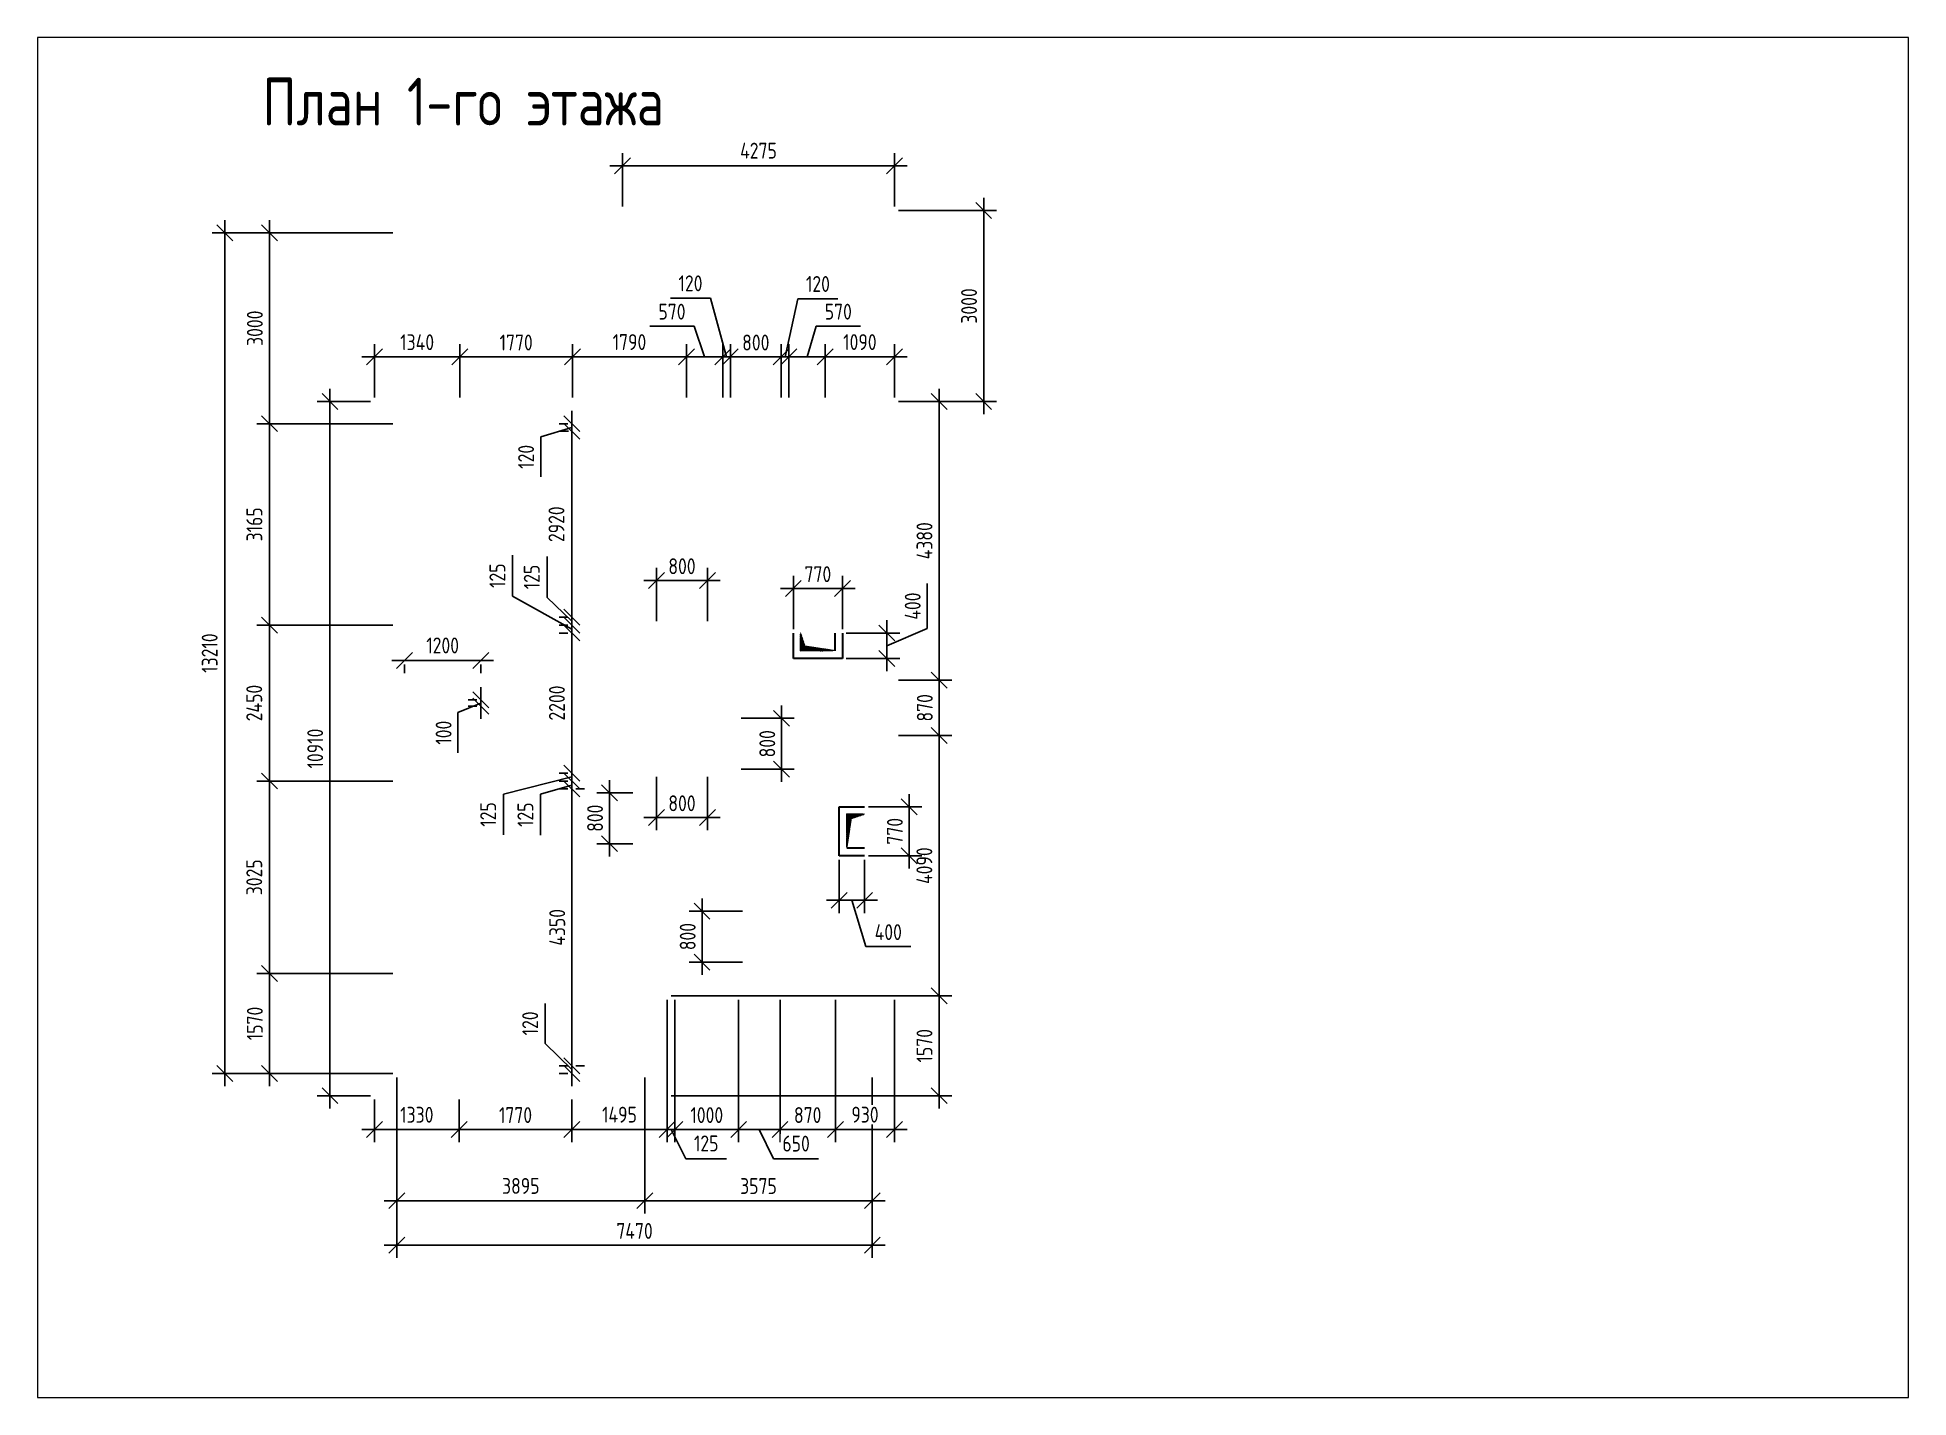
# Paper-space layout 'A3' of a CAD drawing. Header units: millimetres. Extents: x 20 to 415, y 5 to 292.
# The model-space entities are those that its viewports show. They can reach past a viewport. Long polylines and large blocks are cut down to what shows.
import ezdxf

# ---------------------------------------------------------------- set-up
doc = ezdxf.new("R2010")
doc.units = ezdxf.units.MM
doc.header["$PDMODE"] = 35
for name, color, linetype, lineweight in [('СПДС_ОБЪЕКТЫ', 62, 'Continuous', 25), ('СПДС_РАЗМЕРЫ', 152, 'Continuous', 25), ('СПДС_ТАБЛИЦЫ', 7, 'Continuous', 25)]:
    doc.layers.add(name, color=color, linetype=linetype, lineweight=lineweight)
doc.styles.add('ГОСТ 2.304', font='CS_Gost2304.shx')
doc.dimstyles.new('СПДС', dxfattribs={"dimscale": 100, "dimtxt": 2.5, "dimasz": 2.5, "dimexe": 2, "dimexo": 0.625, "dimgap": 1, "dimtad": 1, "dimdec": 0, "dimtxsty": 'ГОСТ 2.304', "dimblk": 'OBLIQUE', "dimblk1": 'OBLIQUE', "dimblk2": 'OBLIQUE', "dimcen": 2.5, "dimdle": 2, "dimadec": 0, "dimazin": 2, "dimtfac": 0.75, "dimtdec": 4, "dimtmove": 1, "dimatfit": 3, "dimfxl": 1, "dimtfill": 1, "dimtolj": 1, "dimarcsym": 1})

psp = doc.layouts.new('A3')

msp = doc.modelspace()

# ---------------------------------------------------------------- texts
at = {"layer": 'СПДС_ТАБЛИЦЫ', "ltscale": 100, "style": 'ГОСТ 2.304'}
msp.add_text('План 1-го этажа', height=750, dxfattribs=at).set_placement((-2112.5, 14895.7))

# ---------------------------------------------------------------- blocks, each defined once
blk = doc.blocks.new('_Oblique')
at = {"color": 0, "linetype": 'ByBlock', "lineweight": -2}
blk.add_line((-0.5, -0.5), (0.5, 0.5), dxfattribs=at)
blk = doc.blocks.new('*D21')
at = {"layer": 'Defpoints', "color": 0, "ltscale": 100}
for p in [(0, 13210), (0, 0), (-2700, 0)]:
    blk.add_point(p, dxfattribs=at)
at = {"layer": 'СПДС_РАЗМЕРЫ', "color": 0, "lineweight": -2, "ltscale": 100}
for p, q in [((-2700, 13410), (-2700, -200)), ((-62, 13210), (-2900, 13210)), ((-62, 0), (-2900, 0))]:
    blk.add_line(p, q, dxfattribs=at)
at = {"layer": 'СПДС_РАЗМЕРЫ', "color": 0, "lineweight": -2, "ltscale": 100, "xscale": 250, "yscale": 250, "zscale": 250}
for p, rotation in [((-2700, 13210), 90.00000000000001), ((-2700, 0), 270)]:
    blk.add_blockref('_Oblique', p, dxfattribs=dict(at, rotation=rotation))
at = {"layer": 'СПДС_РАЗМЕРЫ', "color": 0, "lineweight": 25, "ltscale": 100, "insert": (-2940, 6605), "char_height": 250, "attachment_point": 5, "rotation": 90, "style": 'ГОСТ 2.304', "bg_fill": 3, "box_fill_scale": 1.1, "bg_fill_color": 256, "bg_fill_true_color": 13158600, "bg_fill_transparency": 0}
blk.add_mtext('\\A1;13210', dxfattribs=at)
blk = doc.blocks.new('*D22')
at = {"layer": 'Defpoints', "color": 0, "ltscale": 100}
for p in [(0, 1570), (0, 0), (-2000, 0)]:
    blk.add_point(p, dxfattribs=at)
at = {"layer": 'СПДС_РАЗМЕРЫ', "color": 0, "lineweight": -2, "ltscale": 100}
for p, q in [((-2000, 1770), (-2000, -200)), ((-62, 1570), (-2200, 1570)), ((-62, 0), (-2200, 0))]:
    blk.add_line(p, q, dxfattribs=at)
at = {"layer": 'СПДС_РАЗМЕРЫ', "color": 0, "lineweight": -2, "ltscale": 100, "xscale": 250, "yscale": 250, "zscale": 250}
for p, rotation in [((-2000, 1570), 90), ((-2000, 0), 270)]:
    blk.add_blockref('_Oblique', p, dxfattribs=dict(at, rotation=rotation))
at = {"layer": 'СПДС_РАЗМЕРЫ', "color": 0, "lineweight": 25, "ltscale": 100, "insert": (-2230, 785), "char_height": 250, "attachment_point": 5, "rotation": 90, "style": 'ГОСТ 2.304', "bg_fill": 3, "box_fill_scale": 1.1, "bg_fill_color": 256, "bg_fill_true_color": 13158600, "bg_fill_transparency": 0}
blk.add_mtext('\\A1;1570', dxfattribs=at)
blk = doc.blocks.new('*D23')
at = {"layer": 'Defpoints', "color": 0, "ltscale": 100}
for p in [(0, 4595), (-2000, 1570), (0, 1570)]:
    blk.add_point(p, dxfattribs=at)
at = {"layer": 'СПДС_РАЗМЕРЫ', "color": 0, "lineweight": -2, "ltscale": 100}
for p, q in [((-2000, 4795), (-2000, 1370)), ((-62, 4595), (-2200, 4595)), ((-62, 1570), (-2200, 1570))]:
    blk.add_line(p, q, dxfattribs=at)
at = {"layer": 'СПДС_РАЗМЕРЫ', "color": 0, "lineweight": -2, "ltscale": 100, "xscale": 250, "yscale": 250, "zscale": 250}
for p, rotation in [((-2000, 4595), 90.00000000000001), ((-2000, 1570), 270)]:
    blk.add_blockref('_Oblique', p, dxfattribs=dict(at, rotation=rotation))
at = {"layer": 'СПДС_РАЗМЕРЫ', "color": 0, "lineweight": 25, "ltscale": 100, "insert": (-2240, 3082), "char_height": 250, "attachment_point": 5, "rotation": 90, "style": 'ГОСТ 2.304', "bg_fill": 3, "box_fill_scale": 1.1, "bg_fill_color": 256, "bg_fill_true_color": 13158600, "bg_fill_transparency": 0}
blk.add_mtext('\\A1;3025', dxfattribs=at)
blk = doc.blocks.new('*D24')
at = {"layer": 'Defpoints', "color": 0, "ltscale": 100}
for p in [(0, 7045), (-2000, 4595), (0, 4595)]:
    blk.add_point(p, dxfattribs=at)
at = {"layer": 'СПДС_РАЗМЕРЫ', "color": 0, "lineweight": -2, "ltscale": 100}
for p, q in [((-2000, 7245), (-2000, 4395)), ((-62, 7045), (-2200, 7045)), ((-62, 4595), (-2200, 4595))]:
    blk.add_line(p, q, dxfattribs=at)
at = {"layer": 'СПДС_РАЗМЕРЫ', "color": 0, "lineweight": -2, "ltscale": 100, "xscale": 250, "yscale": 250, "zscale": 250}
for p, rotation in [((-2000, 7045), 90.00000000000001), ((-2000, 4595), 270)]:
    blk.add_blockref('_Oblique', p, dxfattribs=dict(at, rotation=rotation))
at = {"layer": 'СПДС_РАЗМЕРЫ', "color": 0, "lineweight": 25, "ltscale": 100, "insert": (-2240, 5820), "char_height": 250, "attachment_point": 5, "rotation": 90, "style": 'ГОСТ 2.304', "bg_fill": 3, "box_fill_scale": 1.1, "bg_fill_color": 256, "bg_fill_true_color": 13158600, "bg_fill_transparency": 0}
blk.add_mtext('\\A1;2450', dxfattribs=at)
blk = doc.blocks.new('*D25')
at = {"layer": 'Defpoints', "color": 0, "ltscale": 100}
for p in [(0, 10210), (-2000, 7045), (0, 7045)]:
    blk.add_point(p, dxfattribs=at)
at = {"layer": 'СПДС_РАЗМЕРЫ', "color": 0, "lineweight": -2, "ltscale": 100}
for p, q in [((-2000, 10410), (-2000, 6845)), ((-62, 10210), (-2200, 10210)), ((-62, 7045), (-2200, 7045))]:
    blk.add_line(p, q, dxfattribs=at)
at = {"layer": 'СПДС_РАЗМЕРЫ', "color": 0, "lineweight": -2, "ltscale": 100, "xscale": 250, "yscale": 250, "zscale": 250}
for p, rotation in [((-2000, 10210), 90.00000000000001), ((-2000, 7045), 270)]:
    blk.add_blockref('_Oblique', p, dxfattribs=dict(at, rotation=rotation))
at = {"layer": 'СПДС_РАЗМЕРЫ', "color": 0, "lineweight": 25, "ltscale": 100, "insert": (-2237, 8628), "char_height": 250, "attachment_point": 5, "rotation": 90, "style": 'ГОСТ 2.304', "bg_fill": 3, "box_fill_scale": 1.1, "bg_fill_color": 256, "bg_fill_true_color": 13158600, "bg_fill_transparency": 0}
blk.add_mtext('\\A1;3165', dxfattribs=at)
blk = doc.blocks.new('*D26')
at = {"layer": 'Defpoints', "color": 0, "ltscale": 100}
for p in [(0, 13210), (-2000, 10210), (0, 10210)]:
    blk.add_point(p, dxfattribs=at)
at = {"layer": 'СПДС_РАЗМЕРЫ', "color": 0, "lineweight": -2, "ltscale": 100}
for p, q in [((-2000, 13410), (-2000, 10010)), ((-62, 13210), (-2200, 13210)), ((-62, 10210), (-2200, 10210))]:
    blk.add_line(p, q, dxfattribs=at)
at = {"layer": 'СПДС_РАЗМЕРЫ', "color": 0, "lineweight": -2, "ltscale": 100, "xscale": 250, "yscale": 250, "zscale": 250}
for p, rotation in [((-2000, 13210), 90.00000000000001), ((-2000, 10210), 270)]:
    blk.add_blockref('_Oblique', p, dxfattribs=dict(at, rotation=rotation))
at = {"layer": 'СПДС_РАЗМЕРЫ', "color": 0, "lineweight": 25, "ltscale": 100, "insert": (-2230, 11710), "char_height": 250, "attachment_point": 5, "rotation": 90, "style": 'ГОСТ 2.304', "bg_fill": 3, "box_fill_scale": 1.1, "bg_fill_color": 256, "bg_fill_true_color": 13158600, "bg_fill_transparency": 0}
blk.add_mtext('\\A1;3000', dxfattribs=at)
blk = doc.blocks.new('*D27')
at = {"layer": 'Defpoints', "color": 0, "ltscale": 100}
for p in [(0, 0), (7470, 0), (0, -2700)]:
    blk.add_point(p, dxfattribs=at)
at = {"layer": 'СПДС_РАЗМЕРЫ', "color": 0, "lineweight": -2, "ltscale": 100}
for p, q in [((0, -62), (0, -2900)), ((7470, -62), (7470, -2900)), ((7670, -2700), (-200, -2700))]:
    blk.add_line(p, q, dxfattribs=at)
at = {"layer": 'СПДС_РАЗМЕРЫ', "color": 0, "lineweight": -2, "ltscale": 100, "xscale": 250, "yscale": 250, "zscale": 250, "rotation": 180}
blk.add_blockref('_Oblique', (0, -2700), dxfattribs=at)
at = {"layer": 'СПДС_РАЗМЕРЫ', "color": 0, "lineweight": -2, "ltscale": 100, "xscale": 250, "yscale": 250, "zscale": 250}
blk.add_blockref('_Oblique', (7470, -2700), dxfattribs=at)
at = {"layer": 'СПДС_РАЗМЕРЫ', "color": 0, "lineweight": 25, "ltscale": 100, "insert": (3735, -2475), "char_height": 250, "attachment_point": 5, "style": 'ГОСТ 2.304', "bg_fill": 3, "box_fill_scale": 1.1, "bg_fill_color": 256, "bg_fill_true_color": 13158600, "bg_fill_transparency": 0}
blk.add_mtext('\\A1;7470', dxfattribs=at)
blk = doc.blocks.new('*D28')
at = {"layer": 'Defpoints', "color": 0, "ltscale": 100}
for p in [(0, 0), (3895, 0), (0, -2000)]:
    blk.add_point(p, dxfattribs=at)
at = {"layer": 'СПДС_РАЗМЕРЫ', "color": 0, "lineweight": -2, "ltscale": 100}
for p, q in [((0, -62), (0, -2200)), ((3895, -62), (3895, -2200)), ((4095, -2000), (-200, -2000))]:
    blk.add_line(p, q, dxfattribs=at)
at = {"layer": 'СПДС_РАЗМЕРЫ', "color": 0, "lineweight": -2, "ltscale": 100, "xscale": 250, "yscale": 250, "zscale": 250, "rotation": 180}
blk.add_blockref('_Oblique', (0, -2000), dxfattribs=at)
at = {"layer": 'СПДС_РАЗМЕРЫ', "color": 0, "lineweight": -2, "ltscale": 100, "xscale": 250, "yscale": 250, "zscale": 250}
blk.add_blockref('_Oblique', (3895, -2000), dxfattribs=at)
at = {"layer": 'СПДС_РАЗМЕРЫ', "color": 0, "lineweight": 25, "ltscale": 100, "insert": (1948, -1768), "char_height": 250, "attachment_point": 5, "style": 'ГОСТ 2.304', "bg_fill": 3, "box_fill_scale": 1.1, "bg_fill_color": 256, "bg_fill_true_color": 13158600, "bg_fill_transparency": 0}
blk.add_mtext('\\A1;3895', dxfattribs=at)
blk = doc.blocks.new('*D29')
at = {"layer": 'Defpoints', "color": 0, "ltscale": 100}
for p in [(3895, 0), (7470, 0), (3895, -2000)]:
    blk.add_point(p, dxfattribs=at)
at = {"layer": 'СПДС_РАЗМЕРЫ', "color": 0, "lineweight": -2, "ltscale": 100}
for p, q in [((3895, -62), (3895, -2200)), ((7470, -62), (7470, -2200)), ((7670, -2000), (3695, -2000))]:
    blk.add_line(p, q, dxfattribs=at)
at = {"layer": 'СПДС_РАЗМЕРЫ', "color": 0, "lineweight": -2, "ltscale": 100, "xscale": 250, "yscale": 250, "zscale": 250, "rotation": 180}
blk.add_blockref('_Oblique', (3895, -2000), dxfattribs=at)
at = {"layer": 'СПДС_РАЗМЕРЫ', "color": 0, "lineweight": -2, "ltscale": 100, "xscale": 250, "yscale": 250, "zscale": 250}
blk.add_blockref('_Oblique', (7470, -2000), dxfattribs=at)
at = {"layer": 'СПДС_РАЗМЕРЫ', "color": 0, "lineweight": 25, "ltscale": 100, "insert": (5682, -1770), "char_height": 250, "attachment_point": 5, "style": 'ГОСТ 2.304', "bg_fill": 3, "box_fill_scale": 1.1, "bg_fill_color": 256, "bg_fill_true_color": 13158600, "bg_fill_transparency": 0}
blk.add_mtext('\\A1;3575', dxfattribs=at)
blk = doc.blocks.new('*D37')
at = {"layer": 'Defpoints', "color": 0, "ltscale": 100}
for p in [(-1050, 10560), (-350, 10560), (-350, -350)]:
    blk.add_point(p, dxfattribs=at)
at = {"layer": 'СПДС_РАЗМЕРЫ', "color": 0, "lineweight": -2, "ltscale": 100}
for p, q in [((-1050, -550), (-1050, 10760)), ((-412, 10560), (-1250, 10560)), ((-412, -350), (-1250, -350))]:
    blk.add_line(p, q, dxfattribs=at)
at = {"layer": 'СПДС_РАЗМЕРЫ', "color": 0, "lineweight": -2, "ltscale": 100, "xscale": 250, "yscale": 250, "zscale": 250}
for p, rotation in [((-1050, 10560), 90), ((-1050, -350), 270)]:
    blk.add_blockref('_Oblique', p, dxfattribs=dict(at, rotation=rotation))
at = {"layer": 'СПДС_РАЗМЕРЫ', "color": 0, "ltscale": 100, "insert": (-1282, 5105), "char_height": 250, "attachment_point": 5, "rotation": 90, "style": 'ГОСТ 2.304', "bg_fill": 3, "box_fill_scale": 1.1, "bg_fill_color": 256, "bg_fill_true_color": 13158600, "bg_fill_transparency": 0}
blk.add_mtext('\\A1;10910', dxfattribs=at)
blk = doc.blocks.new('*D40')
at = {"layer": 'Defpoints', "color": 0, "ltscale": 100}
for p in [(990, 11260), (-350, 10560), (990, 10560)]:
    blk.add_point(p, dxfattribs=at)
at = {"layer": 'СПДС_РАЗМЕРЫ', "color": 0, "lineweight": -2, "ltscale": 100}
for p, q in [((-550, 11260), (1190, 11260)), ((-350, 10622), (-350, 11460)), ((990, 10622), (990, 11460))]:
    blk.add_line(p, q, dxfattribs=at)
at = {"layer": 'СПДС_РАЗМЕРЫ', "color": 0, "lineweight": -2, "ltscale": 100, "xscale": 250, "yscale": 250, "zscale": 250, "rotation": 180}
blk.add_blockref('_Oblique', (-350, 11260), dxfattribs=at)
at = {"layer": 'СПДС_РАЗМЕРЫ', "color": 0, "lineweight": -2, "ltscale": 100, "xscale": 250, "yscale": 250, "zscale": 250}
blk.add_blockref('_Oblique', (990, 11260), dxfattribs=at)
at = {"layer": 'СПДС_РАЗМЕРЫ', "color": 0, "ltscale": 100, "insert": (320, 11490), "char_height": 250, "attachment_point": 5, "style": 'ГОСТ 2.304', "bg_fill": 3, "box_fill_scale": 1.1, "bg_fill_color": 256, "bg_fill_true_color": 13158600, "bg_fill_transparency": 0}
blk.add_mtext('\\A1;1340', dxfattribs=at)
blk = doc.blocks.new('*D43')
at = {"layer": 'Defpoints', "color": 0, "ltscale": 100}
for p in [(2760, 11260), (990, 10560), (2760, 10560)]:
    blk.add_point(p, dxfattribs=at)
at = {"layer": 'СПДС_РАЗМЕРЫ', "color": 0, "lineweight": -2, "ltscale": 100}
for p, q in [((790, 11260), (2960, 11260)), ((990, 10622), (990, 11460)), ((2760, 10622), (2760, 11460))]:
    blk.add_line(p, q, dxfattribs=at)
at = {"layer": 'СПДС_РАЗМЕРЫ', "color": 0, "lineweight": -2, "ltscale": 100, "xscale": 250, "yscale": 250, "zscale": 250, "rotation": 180}
blk.add_blockref('_Oblique', (990, 11260), dxfattribs=at)
at = {"layer": 'СПДС_РАЗМЕРЫ', "color": 0, "lineweight": -2, "ltscale": 100, "xscale": 250, "yscale": 250, "zscale": 250}
blk.add_blockref('_Oblique', (2760, 11260), dxfattribs=at)
at = {"layer": 'СПДС_РАЗМЕРЫ', "color": 0, "ltscale": 100, "insert": (1875, 11485), "char_height": 250, "attachment_point": 5, "style": 'ГОСТ 2.304', "bg_fill": 3, "box_fill_scale": 1.1, "bg_fill_color": 256, "bg_fill_true_color": 13158600, "bg_fill_transparency": 0}
blk.add_mtext('\\A1;1770', dxfattribs=at)
blk = doc.blocks.new('*D46')
at = {"layer": 'Defpoints', "color": 0, "ltscale": 100}
for p in [(4550, 11260), (2760, 10560), (4550, 10560)]:
    blk.add_point(p, dxfattribs=at)
at = {"layer": 'СПДС_РАЗМЕРЫ', "color": 0, "lineweight": -2, "ltscale": 100}
for p, q in [((2560, 11260), (4750, 11260)), ((2760, 10622), (2760, 11460)), ((4550, 10622), (4550, 11460))]:
    blk.add_line(p, q, dxfattribs=at)
at = {"layer": 'СПДС_РАЗМЕРЫ', "color": 0, "lineweight": -2, "ltscale": 100, "xscale": 250, "yscale": 250, "zscale": 250, "rotation": 180}
blk.add_blockref('_Oblique', (2760, 11260), dxfattribs=at)
at = {"layer": 'СПДС_РАЗМЕРЫ', "color": 0, "lineweight": -2, "ltscale": 100, "xscale": 250, "yscale": 250, "zscale": 250}
blk.add_blockref('_Oblique', (4550, 11260), dxfattribs=at)
at = {"layer": 'СПДС_РАЗМЕРЫ', "color": 0, "ltscale": 100, "insert": (3655, 11492), "char_height": 250, "attachment_point": 5, "style": 'ГОСТ 2.304', "bg_fill": 3, "box_fill_scale": 1.1, "bg_fill_color": 256, "bg_fill_true_color": 13158600, "bg_fill_transparency": 0}
blk.add_mtext('\\A1;1790', dxfattribs=at)
blk = doc.blocks.new('*D49')
at = {"layer": 'Defpoints', "color": 0, "ltscale": 100}
for p in [(5120, 11260), (4550, 10560), (5120, 10560)]:
    blk.add_point(p, dxfattribs=at)
at = {"layer": 'СПДС_РАЗМЕРЫ', "color": 0, "lineweight": -2, "ltscale": 100}
for p, q in [((3976, 11740), (4670, 11740)), ((4670, 11740), (4835, 11260)), ((4350, 11260), (5320, 11260)), ((4550, 10622), (4550, 11460)), ((5120, 10622), (5120, 11460))]:
    blk.add_line(p, q, dxfattribs=at)
at = {"layer": 'СПДС_РАЗМЕРЫ', "color": 0, "lineweight": -2, "ltscale": 100, "xscale": 250, "yscale": 250, "zscale": 250, "rotation": 180}
blk.add_blockref('_Oblique', (4550, 11260), dxfattribs=at)
at = {"layer": 'СПДС_РАЗМЕРЫ', "color": 0, "lineweight": -2, "ltscale": 100, "xscale": 250, "yscale": 250, "zscale": 250}
blk.add_blockref('_Oblique', (5120, 11260), dxfattribs=at)
at = {"layer": 'СПДС_РАЗМЕРЫ', "color": 0, "ltscale": 100, "insert": (4323, 11970), "char_height": 250, "attachment_point": 5, "style": 'ГОСТ 2.304', "bg_fill": 3, "box_fill_scale": 1.1, "bg_fill_color": 256, "bg_fill_true_color": 13158600, "bg_fill_transparency": 0}
blk.add_mtext('\\A1;570', dxfattribs=at)
blk = doc.blocks.new('*D67')
at = {"layer": 'Defpoints', "color": 0, "ltscale": 100}
for p in [(5240, 11260), (5120, 10560), (5240, 10560)]:
    blk.add_point(p, dxfattribs=at)
at = {"layer": 'СПДС_РАЗМЕРЫ', "color": 0, "lineweight": -2, "ltscale": 100}
for p, q in [((4299, 12180), (4930, 12180)), ((4930, 12180), (5180, 11260)), ((4920, 11260), (5440, 11260)), ((5120, 10622), (5120, 11460)), ((5240, 10622), (5240, 11460))]:
    blk.add_line(p, q, dxfattribs=at)
at = {"layer": 'СПДС_РАЗМЕРЫ', "color": 0, "lineweight": -2, "ltscale": 100, "xscale": 250, "yscale": 250, "zscale": 250}
blk.add_blockref('_Oblique', (5120, 11260), dxfattribs=at)
at = {"layer": 'СПДС_РАЗМЕРЫ', "color": 0, "lineweight": -2, "ltscale": 100, "xscale": 250, "yscale": 250, "zscale": 250, "rotation": 180}
blk.add_blockref('_Oblique', (5240, 11260), dxfattribs=at)
at = {"layer": 'СПДС_РАЗМЕРЫ', "color": 0, "ltscale": 100, "insert": (4614, 12415), "char_height": 250, "attachment_point": 5, "style": 'ГОСТ 2.304', "bg_fill": 3, "box_fill_scale": 1.1, "bg_fill_color": 256, "bg_fill_true_color": 13158600, "bg_fill_transparency": 0}
blk.add_mtext('\\A1;120', dxfattribs=at)
blk = doc.blocks.new('*D70')
at = {"layer": 'Defpoints', "color": 0, "ltscale": 100}
for p in [(6040, 11260), (5240, 10560), (6040, 10560)]:
    blk.add_point(p, dxfattribs=at)
at = {"layer": 'СПДС_РАЗМЕРЫ', "color": 0, "lineweight": -2, "ltscale": 100}
for p, q in [((5040, 11260), (6240, 11260)), ((5240, 10622), (5240, 11460)), ((6040, 10622), (6040, 11460))]:
    blk.add_line(p, q, dxfattribs=at)
at = {"layer": 'СПДС_РАЗМЕРЫ', "color": 0, "lineweight": -2, "ltscale": 100, "xscale": 250, "yscale": 250, "zscale": 250, "rotation": 180}
blk.add_blockref('_Oblique', (5240, 11260), dxfattribs=at)
at = {"layer": 'СПДС_РАЗМЕРЫ', "color": 0, "lineweight": -2, "ltscale": 100, "xscale": 250, "yscale": 250, "zscale": 250}
blk.add_blockref('_Oblique', (6040, 11260), dxfattribs=at)
at = {"layer": 'СПДС_РАЗМЕРЫ', "color": 0, "ltscale": 100, "insert": (5640, 11485), "char_height": 250, "attachment_point": 5, "style": 'ГОСТ 2.304', "bg_fill": 3, "box_fill_scale": 1.1, "bg_fill_color": 256, "bg_fill_true_color": 13158600, "bg_fill_transparency": 0}
blk.add_mtext('\\A1;800', dxfattribs=at)
blk = doc.blocks.new('*D73')
at = {"layer": 'Defpoints', "color": 0, "ltscale": 100}
for p in [(6160, 11260), (6040, 10560), (6160, 10560)]:
    blk.add_point(p, dxfattribs=at)
at = {"layer": 'СПДС_РАЗМЕРЫ', "color": 0, "lineweight": -2, "ltscale": 100}
for p, q in [((6300, 12170), (6100, 11260)), ((6931, 12170), (6300, 12170)), ((5840, 11260), (6360, 11260)), ((6040, 10622), (6040, 11460)), ((6160, 10622), (6160, 11460))]:
    blk.add_line(p, q, dxfattribs=at)
at = {"layer": 'СПДС_РАЗМЕРЫ', "color": 0, "lineweight": -2, "ltscale": 100, "xscale": 250, "yscale": 250, "zscale": 250}
blk.add_blockref('_Oblique', (6040, 11260), dxfattribs=at)
at = {"layer": 'СПДС_РАЗМЕРЫ', "color": 0, "lineweight": -2, "ltscale": 100, "xscale": 250, "yscale": 250, "zscale": 250, "rotation": 180}
blk.add_blockref('_Oblique', (6160, 11260), dxfattribs=at)
at = {"layer": 'СПДС_РАЗМЕРЫ', "color": 0, "ltscale": 100, "insert": (6616, 12405), "char_height": 250, "attachment_point": 5, "style": 'ГОСТ 2.304', "bg_fill": 3, "box_fill_scale": 1.1, "bg_fill_color": 256, "bg_fill_true_color": 13158600, "bg_fill_transparency": 0}
blk.add_mtext('\\A1;120', dxfattribs=at)
blk = doc.blocks.new('*D76')
at = {"layer": 'Defpoints', "color": 0, "ltscale": 100}
for p in [(6730, 11260), (6160, 10560), (6730, 10560)]:
    blk.add_point(p, dxfattribs=at)
at = {"layer": 'СПДС_РАЗМЕРЫ', "color": 0, "lineweight": -2, "ltscale": 100}
for p, q in [((6589, 11740), (6445, 11260)), ((7283, 11740), (6589, 11740)), ((5960, 11260), (6930, 11260)), ((6160, 10622), (6160, 11460)), ((6730, 10622), (6730, 11460))]:
    blk.add_line(p, q, dxfattribs=at)
at = {"layer": 'СПДС_РАЗМЕРЫ', "color": 0, "lineweight": -2, "ltscale": 100, "xscale": 250, "yscale": 250, "zscale": 250, "rotation": 180}
blk.add_blockref('_Oblique', (6160, 11260), dxfattribs=at)
at = {"layer": 'СПДС_РАЗМЕРЫ', "color": 0, "lineweight": -2, "ltscale": 100, "xscale": 250, "yscale": 250, "zscale": 250}
blk.add_blockref('_Oblique', (6730, 11260), dxfattribs=at)
at = {"layer": 'СПДС_РАЗМЕРЫ', "color": 0, "ltscale": 100, "insert": (6936, 11970), "char_height": 250, "attachment_point": 5, "style": 'ГОСТ 2.304', "bg_fill": 3, "box_fill_scale": 1.1, "bg_fill_color": 256, "bg_fill_true_color": 13158600, "bg_fill_transparency": 0}
blk.add_mtext('\\A1;570', dxfattribs=at)
blk = doc.blocks.new('*D79')
at = {"layer": 'Defpoints', "color": 0, "ltscale": 100}
for p in [(7820, 11260), (6730, 10560), (7820, 10560)]:
    blk.add_point(p, dxfattribs=at)
at = {"layer": 'СПДС_РАЗМЕРЫ', "color": 0, "lineweight": -2, "ltscale": 100}
for p, q in [((6530, 11260), (8020, 11260)), ((6730, 10622), (6730, 11460)), ((7820, 10622), (7820, 11460))]:
    blk.add_line(p, q, dxfattribs=at)
at = {"layer": 'СПДС_РАЗМЕРЫ', "color": 0, "lineweight": -2, "ltscale": 100, "xscale": 250, "yscale": 250, "zscale": 250, "rotation": 180}
blk.add_blockref('_Oblique', (6730, 11260), dxfattribs=at)
at = {"layer": 'СПДС_РАЗМЕРЫ', "color": 0, "lineweight": -2, "ltscale": 100, "xscale": 250, "yscale": 250, "zscale": 250}
blk.add_blockref('_Oblique', (7820, 11260), dxfattribs=at)
at = {"layer": 'СПДС_РАЗМЕРЫ', "color": 0, "ltscale": 100, "insert": (7275, 11492), "char_height": 250, "attachment_point": 5, "style": 'ГОСТ 2.304', "bg_fill": 3, "box_fill_scale": 1.1, "bg_fill_color": 256, "bg_fill_true_color": 13158600, "bg_fill_transparency": 0}
blk.add_mtext('\\A1;1090', dxfattribs=at)
blk = doc.blocks.new('*D82')
at = {"layer": 'Defpoints', "color": 0, "ltscale": 100}
for p in [(7820, 10560), (7820, 6180), (8520, 6180)]:
    blk.add_point(p, dxfattribs=at)
at = {"layer": 'СПДС_РАЗМЕРЫ', "color": 0, "lineweight": -2, "ltscale": 100}
for p, q in [((8520, 10760), (8520, 5980)), ((7882, 10560), (8720, 10560)), ((7882, 6180), (8720, 6180))]:
    blk.add_line(p, q, dxfattribs=at)
at = {"layer": 'СПДС_РАЗМЕРЫ', "color": 0, "lineweight": -2, "ltscale": 100, "xscale": 250, "yscale": 250, "zscale": 250}
for p, rotation in [((8520, 10560), 90), ((8520, 6180), 270)]:
    blk.add_blockref('_Oblique', p, dxfattribs=dict(at, rotation=rotation))
at = {"layer": 'СПДС_РАЗМЕРЫ', "color": 0, "ltscale": 100, "insert": (8290, 8370), "char_height": 250, "attachment_point": 5, "rotation": 90, "style": 'ГОСТ 2.304', "bg_fill": 3, "box_fill_scale": 1.1, "bg_fill_color": 256, "bg_fill_true_color": 13158600, "bg_fill_transparency": 0}
blk.add_mtext('\\A1;4380', dxfattribs=at)
blk = doc.blocks.new('*D85')
at = {"layer": 'Defpoints', "color": 0, "ltscale": 100}
for p in [(7820, 6180), (7820, 5310), (8520, 5310)]:
    blk.add_point(p, dxfattribs=at)
at = {"layer": 'СПДС_РАЗМЕРЫ', "color": 0, "lineweight": -2, "ltscale": 100}
for p, q in [((7882, 6180), (8720, 6180)), ((8520, 6380), (8520, 5110)), ((7882, 5310), (8720, 5310))]:
    blk.add_line(p, q, dxfattribs=at)
at = {"layer": 'СПДС_РАЗМЕРЫ', "color": 0, "lineweight": -2, "ltscale": 100, "xscale": 250, "yscale": 250, "zscale": 250}
for p, rotation in [((8520, 6180), 90), ((8520, 5310), 270)]:
    blk.add_blockref('_Oblique', p, dxfattribs=dict(at, rotation=rotation))
at = {"layer": 'СПДС_РАЗМЕРЫ', "color": 0, "ltscale": 100, "insert": (8295, 5745), "char_height": 250, "attachment_point": 5, "rotation": 90, "style": 'ГОСТ 2.304', "bg_fill": 3, "box_fill_scale": 1.1, "bg_fill_color": 256, "bg_fill_true_color": 13158600, "bg_fill_transparency": 0}
blk.add_mtext('\\A1;870', dxfattribs=at)
blk = doc.blocks.new('*D88')
at = {"layer": 'Defpoints', "color": 0, "ltscale": 100}
for p in [(7820, 5310), (7820, 1220), (8520, 1220)]:
    blk.add_point(p, dxfattribs=at)
at = {"layer": 'СПДС_РАЗМЕРЫ', "color": 0, "lineweight": -2, "ltscale": 100}
for p, q in [((7882, 5310), (8720, 5310)), ((8520, 5510), (8520, 1020)), ((7882, 1220), (8720, 1220))]:
    blk.add_line(p, q, dxfattribs=at)
at = {"layer": 'СПДС_РАЗМЕРЫ', "color": 0, "lineweight": -2, "ltscale": 100, "xscale": 250, "yscale": 250, "zscale": 250}
for p, rotation in [((8520, 5310), 90), ((8520, 1220), 270)]:
    blk.add_blockref('_Oblique', p, dxfattribs=dict(at, rotation=rotation))
at = {"layer": 'СПДС_РАЗМЕРЫ', "color": 0, "ltscale": 100, "insert": (8288, 3265), "char_height": 250, "attachment_point": 5, "rotation": 90, "style": 'ГОСТ 2.304', "bg_fill": 3, "box_fill_scale": 1.1, "bg_fill_color": 256, "bg_fill_true_color": 13158600, "bg_fill_transparency": 0}
blk.add_mtext('\\A1;4090', dxfattribs=at)
blk = doc.blocks.new('*D110')
at = {"layer": 'Defpoints', "color": 0, "ltscale": 100}
for p in [(6890, 1220), (7820, 1220), (6890, -880)]:
    blk.add_point(p, dxfattribs=at)
at = {"layer": 'СПДС_РАЗМЕРЫ', "color": 0, "lineweight": -2, "ltscale": 100}
for p, q in [((6890, 1158), (6890, -1080)), ((7820, 1158), (7820, -1080)), ((8020, -880), (6690, -880))]:
    blk.add_line(p, q, dxfattribs=at)
at = {"layer": 'СПДС_РАЗМЕРЫ', "color": 0, "lineweight": -2, "ltscale": 100, "xscale": 250, "yscale": 250, "zscale": 250, "rotation": 180}
blk.add_blockref('_Oblique', (6890, -880), dxfattribs=at)
at = {"layer": 'СПДС_РАЗМЕРЫ', "color": 0, "lineweight": -2, "ltscale": 100, "xscale": 250, "yscale": 250, "zscale": 250}
blk.add_blockref('_Oblique', (7820, -880), dxfattribs=at)
at = {"layer": 'СПДС_РАЗМЕРЫ', "color": 0, "ltscale": 100, "insert": (7355, -648), "char_height": 250, "attachment_point": 5, "style": 'ГОСТ 2.304', "bg_fill": 3, "box_fill_scale": 1.1, "bg_fill_color": 256, "bg_fill_true_color": 13158600, "bg_fill_transparency": 0}
blk.add_mtext('\\A1;930', dxfattribs=at)
blk = doc.blocks.new('*D113')
at = {"layer": 'Defpoints', "color": 0, "ltscale": 100}
for p in [(6020, 1220), (6890, 1220), (6020, -880)]:
    blk.add_point(p, dxfattribs=at)
at = {"layer": 'СПДС_РАЗМЕРЫ', "color": 0, "lineweight": -2, "ltscale": 100}
for p, q in [((6020, 1158), (6020, -1080)), ((6890, 1158), (6890, -1080)), ((7090, -880), (5820, -880))]:
    blk.add_line(p, q, dxfattribs=at)
at = {"layer": 'СПДС_РАЗМЕРЫ', "color": 0, "lineweight": -2, "ltscale": 100, "xscale": 250, "yscale": 250, "zscale": 250, "rotation": 180}
blk.add_blockref('_Oblique', (6020, -880), dxfattribs=at)
at = {"layer": 'СПДС_РАЗМЕРЫ', "color": 0, "lineweight": -2, "ltscale": 100, "xscale": 250, "yscale": 250, "zscale": 250}
blk.add_blockref('_Oblique', (6890, -880), dxfattribs=at)
at = {"layer": 'СПДС_РАЗМЕРЫ', "color": 0, "ltscale": 100, "insert": (6455, -655), "char_height": 250, "attachment_point": 5, "style": 'ГОСТ 2.304', "bg_fill": 3, "box_fill_scale": 1.1, "bg_fill_color": 256, "bg_fill_true_color": 13158600, "bg_fill_transparency": 0}
blk.add_mtext('\\A1;870', dxfattribs=at)
blk = doc.blocks.new('*D116')
at = {"layer": 'Defpoints', "color": 0, "ltscale": 100}
for p in [(5370, 1220), (6020, 1220), (5370, -880)]:
    blk.add_point(p, dxfattribs=at)
at = {"layer": 'СПДС_РАЗМЕРЫ', "color": 0, "lineweight": -2, "ltscale": 100}
for p, q in [((5370, 1158), (5370, -1080)), ((6020, 1158), (6020, -1080)), ((6220, -880), (5170, -880)), ((5920, -1340), (5695, -880)), ((6626, -1340), (5920, -1340))]:
    blk.add_line(p, q, dxfattribs=at)
at = {"layer": 'СПДС_РАЗМЕРЫ', "color": 0, "lineweight": -2, "ltscale": 100, "xscale": 250, "yscale": 250, "zscale": 250, "rotation": 180}
blk.add_blockref('_Oblique', (5370, -880), dxfattribs=at)
at = {"layer": 'СПДС_РАЗМЕРЫ', "color": 0, "lineweight": -2, "ltscale": 100, "xscale": 250, "yscale": 250, "zscale": 250}
blk.add_blockref('_Oblique', (6020, -880), dxfattribs=at)
at = {"layer": 'СПДС_РАЗМЕРЫ', "color": 0, "ltscale": 100, "insert": (6273, -1103), "char_height": 250, "attachment_point": 5, "style": 'ГОСТ 2.304', "bg_fill": 3, "box_fill_scale": 1.1, "bg_fill_color": 256, "bg_fill_true_color": 13158600, "bg_fill_transparency": 0}
blk.add_mtext('\\A1;650', dxfattribs=at)
blk = doc.blocks.new('*D123')
at = {"layer": 'Defpoints', "color": 0, "ltscale": 100}
for p in [(4370, 1220), (5370, 1220), (4370, -880)]:
    blk.add_point(p, dxfattribs=at)
at = {"layer": 'СПДС_РАЗМЕРЫ', "color": 0, "lineweight": -2, "ltscale": 100}
for p, q in [((4370, 1158), (4370, -1080)), ((5370, 1158), (5370, -1080)), ((5570, -880), (4170, -880))]:
    blk.add_line(p, q, dxfattribs=at)
at = {"layer": 'СПДС_РАЗМЕРЫ', "color": 0, "lineweight": -2, "ltscale": 100, "xscale": 250, "yscale": 250, "zscale": 250, "rotation": 180}
blk.add_blockref('_Oblique', (4370, -880), dxfattribs=at)
at = {"layer": 'СПДС_РАЗМЕРЫ', "color": 0, "lineweight": -2, "ltscale": 100, "xscale": 250, "yscale": 250, "zscale": 250}
blk.add_blockref('_Oblique', (5370, -880), dxfattribs=at)
at = {"layer": 'СПДС_РАЗМЕРЫ', "color": 0, "ltscale": 100, "insert": (4870, -655), "char_height": 250, "attachment_point": 5, "style": 'ГОСТ 2.304', "bg_fill": 3, "box_fill_scale": 1.1, "bg_fill_color": 256, "bg_fill_true_color": 13158600, "bg_fill_transparency": 0}
blk.add_mtext('\\A1;1000', dxfattribs=at)
blk = doc.blocks.new('*D130')
at = {"layer": 'Defpoints', "color": 0, "ltscale": 100}
for p in [(4245, 1220), (4370, 1220), (4370, -880)]:
    blk.add_point(p, dxfattribs=at)
at = {"layer": 'СПДС_РАЗМЕРЫ', "color": 0, "lineweight": -2, "ltscale": 100}
for p, q in [((4245, 1158), (4245, -1080)), ((4370, 1158), (4370, -1080)), ((4045, -880), (4570, -880)), ((4540, -1340), (4308, -880)), ((5182, -1340), (4540, -1340))]:
    blk.add_line(p, q, dxfattribs=at)
at = {"layer": 'СПДС_РАЗМЕРЫ', "color": 0, "lineweight": -2, "ltscale": 100, "xscale": 250, "yscale": 250, "zscale": 250}
blk.add_blockref('_Oblique', (4245, -880), dxfattribs=at)
at = {"layer": 'СПДС_РАЗМЕРЫ', "color": 0, "lineweight": -2, "ltscale": 100, "xscale": 250, "yscale": 250, "zscale": 250, "rotation": 180}
blk.add_blockref('_Oblique', (4370, -880), dxfattribs=at)
at = {"layer": 'СПДС_РАЗМЕРЫ', "color": 0, "ltscale": 100, "insert": (4861, -1100), "char_height": 250, "attachment_point": 5, "style": 'ГОСТ 2.304', "bg_fill": 3, "box_fill_scale": 1.1, "bg_fill_color": 256, "bg_fill_true_color": 13158600, "bg_fill_transparency": 0}
blk.add_mtext('\\A1;125', dxfattribs=at)
blk = doc.blocks.new('*D147')
at = {"layer": 'Defpoints', "color": 0, "ltscale": 100}
for p in [(4245, 1220), (8520, 1220), (4245, -350)]:
    blk.add_point(p, dxfattribs=at)
at = {"layer": 'СПДС_РАЗМЕРЫ', "color": 0, "lineweight": -2, "ltscale": 100}
for p, q in [((4308, 1220), (8720, 1220)), ((8520, -550), (8520, 1420)), ((4308, -350), (8720, -350))]:
    blk.add_line(p, q, dxfattribs=at)
at = {"layer": 'СПДС_РАЗМЕРЫ', "color": 0, "lineweight": -2, "ltscale": 100, "xscale": 250, "yscale": 250, "zscale": 250}
for p, rotation in [((8520, 1220), 90), ((8520, -350), 270)]:
    blk.add_blockref('_Oblique', p, dxfattribs=dict(at, rotation=rotation))
at = {"layer": 'СПДС_РАЗМЕРЫ', "color": 0, "ltscale": 100, "insert": (8290, 435), "char_height": 250, "attachment_point": 5, "rotation": 90, "style": 'ГОСТ 2.304', "bg_fill": 3, "box_fill_scale": 1.1, "bg_fill_color": 256, "bg_fill_true_color": 13158600, "bg_fill_transparency": 0}
blk.add_mtext('\\A1;1570', dxfattribs=at)
blk = doc.blocks.new('*D158')
at = {"layer": 'Defpoints', "color": 0, "ltscale": 100}
for p in [(2750, -350), (4245, -350), (2750, -880)]:
    blk.add_point(p, dxfattribs=at)
at = {"layer": 'СПДС_РАЗМЕРЫ', "color": 0, "lineweight": -2, "ltscale": 100}
for p, q in [((2750, -412), (2750, -1080)), ((4245, -412), (4245, -1080)), ((4445, -880), (2550, -880))]:
    blk.add_line(p, q, dxfattribs=at)
at = {"layer": 'СПДС_РАЗМЕРЫ', "color": 0, "lineweight": -2, "ltscale": 100, "xscale": 250, "yscale": 250, "zscale": 250, "rotation": 180}
blk.add_blockref('_Oblique', (2750, -880), dxfattribs=at)
at = {"layer": 'СПДС_РАЗМЕРЫ', "color": 0, "lineweight": -2, "ltscale": 100, "xscale": 250, "yscale": 250, "zscale": 250}
blk.add_blockref('_Oblique', (4245, -880), dxfattribs=at)
at = {"layer": 'СПДС_РАЗМЕРЫ', "color": 0, "ltscale": 100, "insert": (3498, -648), "char_height": 250, "attachment_point": 5, "style": 'ГОСТ 2.304', "bg_fill": 3, "box_fill_scale": 1.1, "bg_fill_color": 256, "bg_fill_true_color": 13158600, "bg_fill_transparency": 0}
blk.add_mtext('\\A1;1495', dxfattribs=at)
blk = doc.blocks.new('*D165')
at = {"layer": 'Defpoints', "color": 0, "ltscale": 100}
for p in [(980, -350), (2750, -350), (2750, -880)]:
    blk.add_point(p, dxfattribs=at)
at = {"layer": 'СПДС_РАЗМЕРЫ', "color": 0, "lineweight": -2, "ltscale": 100}
for p, q in [((980, -412), (980, -1080)), ((2750, -412), (2750, -1080)), ((780, -880), (2950, -880))]:
    blk.add_line(p, q, dxfattribs=at)
at = {"layer": 'СПДС_РАЗМЕРЫ', "color": 0, "lineweight": -2, "ltscale": 100, "xscale": 250, "yscale": 250, "zscale": 250, "rotation": 180}
blk.add_blockref('_Oblique', (980, -880), dxfattribs=at)
at = {"layer": 'СПДС_РАЗМЕРЫ', "color": 0, "lineweight": -2, "ltscale": 100, "xscale": 250, "yscale": 250, "zscale": 250}
blk.add_blockref('_Oblique', (2750, -880), dxfattribs=at)
at = {"layer": 'СПДС_РАЗМЕРЫ', "color": 0, "ltscale": 100, "insert": (1865, -655), "char_height": 250, "attachment_point": 5, "style": 'ГОСТ 2.304', "bg_fill": 3, "box_fill_scale": 1.1, "bg_fill_color": 256, "bg_fill_true_color": 13158600, "bg_fill_transparency": 0}
blk.add_mtext('\\A1;1770', dxfattribs=at)
blk = doc.blocks.new('*D170')
at = {"layer": 'Defpoints', "color": 0, "ltscale": 100}
for p in [(-350, -350), (980, -350), (-350, -880)]:
    blk.add_point(p, dxfattribs=at)
at = {"layer": 'СПДС_РАЗМЕРЫ', "color": 0, "lineweight": -2, "ltscale": 100}
for p, q in [((-350, -412), (-350, -1080)), ((980, -412), (980, -1080)), ((1180, -880), (-550, -880))]:
    blk.add_line(p, q, dxfattribs=at)
at = {"layer": 'СПДС_РАЗМЕРЫ', "color": 0, "lineweight": -2, "ltscale": 100, "xscale": 250, "yscale": 250, "zscale": 250, "rotation": 180}
blk.add_blockref('_Oblique', (-350, -880), dxfattribs=at)
at = {"layer": 'СПДС_РАЗМЕРЫ', "color": 0, "lineweight": -2, "ltscale": 100, "xscale": 250, "yscale": 250, "zscale": 250}
blk.add_blockref('_Oblique', (980, -880), dxfattribs=at)
at = {"layer": 'СПДС_РАЗМЕРЫ', "color": 0, "ltscale": 100, "insert": (315, -650), "char_height": 250, "attachment_point": 5, "style": 'ГОСТ 2.304', "bg_fill": 3, "box_fill_scale": 1.1, "bg_fill_color": 256, "bg_fill_true_color": 13158600, "bg_fill_transparency": 0}
blk.add_mtext('\\A1;1330', dxfattribs=at)
blk = doc.blocks.new('*D183')
at = {"layer": 'Defpoints', "color": 0, "ltscale": 100}
for p in [(1320, 5870), (1320, 5870), (1320, 5770)]:
    blk.add_point(p, dxfattribs=at)
at = {"layer": 'СПДС_РАЗМЕРЫ', "color": 0, "lineweight": -2, "ltscale": 100}
for p, q in [((1320, 5570), (1320, 6070)), ((960, 5670), (1320, 5820)), ((960, 5039), (960, 5670)), ((1258, 5870), (1120, 5870)), ((1258, 5770), (1120, 5770))]:
    blk.add_line(p, q, dxfattribs=at)
at = {"layer": 'СПДС_РАЗМЕРЫ', "color": 0, "lineweight": -2, "ltscale": 100, "xscale": 250, "yscale": 250, "zscale": 250}
for p, rotation in [((1320, 5870), 270), ((1320, 5770), 90)]:
    blk.add_blockref('_Oblique', p, dxfattribs=dict(at, rotation=rotation))
at = {"layer": 'СПДС_РАЗМЕРЫ', "color": 0, "ltscale": 100, "insert": (735, 5354), "char_height": 250, "attachment_point": 5, "rotation": 90, "style": 'ГОСТ 2.304', "bg_fill": 3, "box_fill_scale": 1.1, "bg_fill_color": 256, "bg_fill_true_color": 13158600, "bg_fill_transparency": 0}
blk.add_mtext('\\A1;100', dxfattribs=at)
blk = doc.blocks.new('*D193')
at = {"layer": 'Defpoints', "color": 0, "ltscale": 100}
for p in [(120, 6490), (1320, 6490), (1320, 6490)]:
    blk.add_point(p, dxfattribs=at)
at = {"layer": 'СПДС_РАЗМЕРЫ', "color": 0, "lineweight": -2, "ltscale": 100}
for p, q in [((-80, 6490), (1520, 6490)), ((120, 6428), (120, 6290)), ((1320, 6428), (1320, 6290))]:
    blk.add_line(p, q, dxfattribs=at)
at = {"layer": 'СПДС_РАЗМЕРЫ', "color": 0, "lineweight": -2, "ltscale": 100, "xscale": 250, "yscale": 250, "zscale": 250, "rotation": 180}
blk.add_blockref('_Oblique', (120, 6490), dxfattribs=at)
at = {"layer": 'СПДС_РАЗМЕРЫ', "color": 0, "lineweight": -2, "ltscale": 100, "xscale": 250, "yscale": 250, "zscale": 250}
blk.add_blockref('_Oblique', (1320, 6490), dxfattribs=at)
at = {"layer": 'СПДС_РАЗМЕРЫ', "color": 0, "ltscale": 100, "insert": (720, 6725), "char_height": 250, "attachment_point": 5, "style": 'ГОСТ 2.304', "bg_fill": 3, "box_fill_scale": 1.1, "bg_fill_color": 256, "bg_fill_true_color": 13158600, "bg_fill_transparency": 0}
blk.add_mtext('\\A1;1200', dxfattribs=at)
blk = doc.blocks.new('*D201')
at = {"layer": 'Defpoints', "color": 0, "ltscale": 100}
for p in [(4880, 7745), (4080, 7045), (4880, 7045)]:
    blk.add_point(p, dxfattribs=at)
at = {"layer": 'СПДС_РАЗМЕРЫ', "color": 0, "lineweight": -2, "ltscale": 100}
for p, q in [((4080, 7108), (4080, 7945)), ((4880, 7108), (4880, 7945)), ((3880, 7745), (5080, 7745))]:
    blk.add_line(p, q, dxfattribs=at)
at = {"layer": 'СПДС_РАЗМЕРЫ', "color": 0, "lineweight": -2, "ltscale": 100, "xscale": 250, "yscale": 250, "zscale": 250, "rotation": 180}
blk.add_blockref('_Oblique', (4080, 7745), dxfattribs=at)
at = {"layer": 'СПДС_РАЗМЕРЫ', "color": 0, "lineweight": -2, "ltscale": 100, "xscale": 250, "yscale": 250, "zscale": 250}
blk.add_blockref('_Oblique', (4880, 7745), dxfattribs=at)
at = {"layer": 'СПДС_РАЗМЕРЫ', "color": 0, "ltscale": 100, "insert": (4480, 7970), "char_height": 250, "attachment_point": 5, "style": 'ГОСТ 2.304', "bg_fill": 3, "box_fill_scale": 1.1, "bg_fill_color": 256, "bg_fill_true_color": 13158600, "bg_fill_transparency": 0}
blk.add_mtext('\\A1;800', dxfattribs=at)
blk = doc.blocks.new('*D206')
at = {"layer": 'Defpoints', "color": 0, "ltscale": 100}
for p in [(4080, 4720), (4880, 4720), (4880, 4020)]:
    blk.add_point(p, dxfattribs=at)
at = {"layer": 'СПДС_РАЗМЕРЫ', "color": 0, "lineweight": -2, "ltscale": 100}
for p, q in [((4080, 4658), (4080, 3820)), ((4880, 4658), (4880, 3820)), ((3880, 4020), (5080, 4020))]:
    blk.add_line(p, q, dxfattribs=at)
at = {"layer": 'СПДС_РАЗМЕРЫ', "color": 0, "lineweight": -2, "ltscale": 100, "xscale": 250, "yscale": 250, "zscale": 250, "rotation": 180}
blk.add_blockref('_Oblique', (4080, 4020), dxfattribs=at)
at = {"layer": 'СПДС_РАЗМЕРЫ', "color": 0, "lineweight": -2, "ltscale": 100, "xscale": 250, "yscale": 250, "zscale": 250}
blk.add_blockref('_Oblique', (4880, 4020), dxfattribs=at)
at = {"layer": 'СПДС_РАЗМЕРЫ', "color": 0, "ltscale": 100, "insert": (4480, 4245), "char_height": 250, "attachment_point": 5, "style": 'ГОСТ 2.304', "bg_fill": 3, "box_fill_scale": 1.1, "bg_fill_color": 256, "bg_fill_true_color": 13158600, "bg_fill_transparency": 0}
blk.add_mtext('\\A1;800', dxfattribs=at)
blk = doc.blocks.new('*D209')
at = {"layer": 'Defpoints', "color": 0, "ltscale": 100}
for p in [(3770, 4410), (3340, 3610), (3770, 3610)]:
    blk.add_point(p, dxfattribs=at)
at = {"layer": 'СПДС_РАЗМЕРЫ', "color": 0, "lineweight": -2, "ltscale": 100}
for p, q in [((3708, 4410), (3140, 4410)), ((3340, 4610), (3340, 3410)), ((3708, 3610), (3140, 3610))]:
    blk.add_line(p, q, dxfattribs=at)
at = {"layer": 'СПДС_РАЗМЕРЫ', "color": 0, "lineweight": -2, "ltscale": 100, "xscale": 250, "yscale": 250, "zscale": 250}
for p, rotation in [((3340, 4410), 90), ((3340, 3610), 270)]:
    blk.add_blockref('_Oblique', p, dxfattribs=dict(at, rotation=rotation))
at = {"layer": 'СПДС_РАЗМЕРЫ', "color": 0, "ltscale": 100, "insert": (3115, 4010), "char_height": 250, "attachment_point": 5, "rotation": 90, "style": 'ГОСТ 2.304', "bg_fill": 3, "box_fill_scale": 1.1, "bg_fill_color": 256, "bg_fill_true_color": 13158600, "bg_fill_transparency": 0}
blk.add_mtext('\\A1;800', dxfattribs=at)
blk = doc.blocks.new('*D503')
at = {"layer": 'Defpoints', "color": 0, "ltscale": 100}
for p in [(5345, 5580), (5345, 4780), (6045, 4780)]:
    blk.add_point(p, dxfattribs=at)
at = {"layer": 'СПДС_РАЗМЕРЫ', "color": 0, "lineweight": -2, "ltscale": 100}
for p, q in [((6045, 5780), (6045, 4580)), ((5408, 5580), (6245, 5580)), ((5408, 4780), (6245, 4780))]:
    blk.add_line(p, q, dxfattribs=at)
at = {"layer": 'СПДС_РАЗМЕРЫ', "color": 0, "lineweight": -2, "ltscale": 100, "xscale": 250, "yscale": 250, "zscale": 250}
for p, rotation in [((6045, 5580), 90), ((6045, 4780), 270)]:
    blk.add_blockref('_Oblique', p, dxfattribs=dict(at, rotation=rotation))
at = {"layer": 'СПДС_РАЗМЕРЫ', "color": 0, "ltscale": 100, "insert": (5820, 5180), "char_height": 250, "attachment_point": 5, "rotation": 90, "style": 'ГОСТ 2.304', "bg_fill": 3, "box_fill_scale": 1.1, "bg_fill_color": 256, "bg_fill_true_color": 13158600, "bg_fill_transparency": 0}
blk.add_mtext('\\A1;800', dxfattribs=at)
blk = doc.blocks.new('*D506')
at = {"layer": 'Defpoints', "color": 0, "ltscale": 100}
for p in [(5495, 2550), (4795, 1750), (5495, 1750)]:
    blk.add_point(p, dxfattribs=at)
at = {"layer": 'СПДС_РАЗМЕРЫ', "color": 0, "lineweight": -2, "ltscale": 100}
for p, q in [((4795, 2750), (4795, 1550)), ((5432, 2550), (4595, 2550)), ((5432, 1750), (4595, 1750))]:
    blk.add_line(p, q, dxfattribs=at)
at = {"layer": 'СПДС_РАЗМЕРЫ', "color": 0, "lineweight": -2, "ltscale": 100, "xscale": 250, "yscale": 250, "zscale": 250}
for p, rotation in [((4795, 2550), 90), ((4795, 1750), 270)]:
    blk.add_blockref('_Oblique', p, dxfattribs=dict(at, rotation=rotation))
at = {"layer": 'СПДС_РАЗМЕРЫ', "color": 0, "ltscale": 100, "insert": (4570, 2150), "char_height": 250, "attachment_point": 5, "rotation": 90, "style": 'ГОСТ 2.304', "bg_fill": 3, "box_fill_scale": 1.1, "bg_fill_color": 256, "bg_fill_true_color": 13158600, "bg_fill_transparency": 0}
blk.add_mtext('\\A1;800', dxfattribs=at)
blk = doc.blocks.new('*D509')
at = {"layer": 'Defpoints', "color": 0, "ltscale": 100}
for p in [(2750, 120), (2750, 120), (2750, 0)]:
    blk.add_point(p, dxfattribs=at)
at = {"layer": 'СПДС_РАЗМЕРЫ', "color": 0, "lineweight": -2, "ltscale": 100}
for p, q in [((2330, 1101), (2330, 470)), ((2330, 470), (2750, 60)), ((2750, -200), (2750, 320)), ((2688, 120), (2550, 120)), ((2688, 0), (2550, 0))]:
    blk.add_line(p, q, dxfattribs=at)
at = {"layer": 'СПДС_РАЗМЕРЫ', "color": 0, "lineweight": -2, "ltscale": 100, "xscale": 250, "yscale": 250, "zscale": 250}
for p, rotation in [((2750, 120), 270), ((2750, 0), 90)]:
    blk.add_blockref('_Oblique', p, dxfattribs=dict(at, rotation=rotation))
at = {"layer": 'СПДС_РАЗМЕРЫ', "color": 0, "ltscale": 100, "insert": (2095, 786), "char_height": 250, "attachment_point": 5, "rotation": 90, "style": 'ГОСТ 2.304', "bg_fill": 3, "box_fill_scale": 1.1, "bg_fill_color": 256, "bg_fill_true_color": 13158600, "bg_fill_transparency": 0}
blk.add_mtext('\\A1;120', dxfattribs=at)
blk = doc.blocks.new('*D513')
at = {"layer": 'Defpoints', "color": 0, "ltscale": 100}
for p in [(2750, 4470), (2750, 4470), (2750, 120)]:
    blk.add_point(p, dxfattribs=at)
at = {"layer": 'СПДС_РАЗМЕРЫ', "color": 0, "lineweight": -2, "ltscale": 100}
for p, q in [((2750, -80), (2750, 4670)), ((2812, 4470), (2950, 4470)), ((2812, 120), (2950, 120))]:
    blk.add_line(p, q, dxfattribs=at)
at = {"layer": 'СПДС_РАЗМЕРЫ', "color": 0, "lineweight": -2, "ltscale": 100, "xscale": 250, "yscale": 250, "zscale": 250}
for p, rotation in [((2750, 4470), 90.00000000000001), ((2750, 120), 270)]:
    blk.add_blockref('_Oblique', p, dxfattribs=dict(at, rotation=rotation))
at = {"layer": 'СПДС_РАЗМЕРЫ', "color": 0, "ltscale": 100, "insert": (2520, 2295), "char_height": 250, "attachment_point": 5, "rotation": 90, "style": 'ГОСТ 2.304', "bg_fill": 3, "box_fill_scale": 1.1, "bg_fill_color": 256, "bg_fill_true_color": 13158600, "bg_fill_transparency": 0}
blk.add_mtext('\\A1;4350', dxfattribs=at)
blk = doc.blocks.new('*D516')
at = {"layer": 'Defpoints', "color": 0, "ltscale": 100}
for p in [(2750, 4595), (2750, 4595), (2750, 4470)]:
    blk.add_point(p, dxfattribs=at)
at = {"layer": 'СПДС_РАЗМЕРЫ', "color": 0, "lineweight": -2, "ltscale": 100}
for p, q in [((2750, 4270), (2750, 4795)), ((2260, 4386), (2750, 4532)), ((2688, 4595), (2550, 4595)), ((2688, 4470), (2550, 4470)), ((2260, 3744), (2260, 4386))]:
    blk.add_line(p, q, dxfattribs=at)
at = {"layer": 'СПДС_РАЗМЕРЫ', "color": 0, "lineweight": -2, "ltscale": 100, "xscale": 250, "yscale": 250, "zscale": 250}
for p, rotation in [((2750, 4595), 270), ((2750, 4470), 90)]:
    blk.add_blockref('_Oblique', p, dxfattribs=dict(at, rotation=rotation))
at = {"layer": 'СПДС_РАЗМЕРЫ', "color": 0, "ltscale": 100, "insert": (2020, 4065), "char_height": 250, "attachment_point": 5, "rotation": 90, "style": 'ГОСТ 2.304', "bg_fill": 3, "box_fill_scale": 1.1, "bg_fill_color": 256, "bg_fill_true_color": 13158600, "bg_fill_transparency": 0}
blk.add_mtext('\\A1;125', dxfattribs=at)
blk = doc.blocks.new('*D519')
at = {"layer": 'Defpoints', "color": 0, "ltscale": 100}
for p in [(2750, 4720), (2750, 4720), (2750, 4595)]:
    blk.add_point(p, dxfattribs=at)
at = {"layer": 'СПДС_РАЗМЕРЫ', "color": 0, "lineweight": -2, "ltscale": 100}
for p, q in [((2688, 4720), (2550, 4720)), ((2750, 4395), (2750, 4920)), ((1675, 4390), (2750, 4658)), ((2688, 4595), (2550, 4595)), ((1675, 3748), (1675, 4390))]:
    blk.add_line(p, q, dxfattribs=at)
at = {"layer": 'СПДС_РАЗМЕРЫ', "color": 0, "lineweight": -2, "ltscale": 100, "xscale": 250, "yscale": 250, "zscale": 250}
for p, rotation in [((2750, 4720), 270), ((2750, 4595), 90)]:
    blk.add_blockref('_Oblique', p, dxfattribs=dict(at, rotation=rotation))
at = {"layer": 'СПДС_РАЗМЕРЫ', "color": 0, "ltscale": 100, "insert": (1435, 4069), "char_height": 250, "attachment_point": 5, "rotation": 90, "style": 'ГОСТ 2.304', "bg_fill": 3, "box_fill_scale": 1.1, "bg_fill_color": 256, "bg_fill_true_color": 13158600, "bg_fill_transparency": 0}
blk.add_mtext('\\A1;125', dxfattribs=at)
blk = doc.blocks.new('*D522')
at = {"layer": 'Defpoints', "color": 0, "ltscale": 100}
for p in [(2750, 6920), (2750, 6920), (2750, 4720)]:
    blk.add_point(p, dxfattribs=at)
at = {"layer": 'СПДС_РАЗМЕРЫ', "color": 0, "lineweight": -2, "ltscale": 100}
for p, q in [((2750, 4520), (2750, 7120)), ((2688, 6920), (2550, 6920)), ((2688, 4720), (2550, 4720))]:
    blk.add_line(p, q, dxfattribs=at)
at = {"layer": 'СПДС_РАЗМЕРЫ', "color": 0, "lineweight": -2, "ltscale": 100, "xscale": 250, "yscale": 250, "zscale": 250}
for p, rotation in [((2750, 6920), 90), ((2750, 4720), 270)]:
    blk.add_blockref('_Oblique', p, dxfattribs=dict(at, rotation=rotation))
at = {"layer": 'СПДС_РАЗМЕРЫ', "color": 0, "ltscale": 100, "insert": (2515, 5820), "char_height": 250, "attachment_point": 5, "rotation": 90, "style": 'ГОСТ 2.304', "bg_fill": 3, "box_fill_scale": 1.1, "bg_fill_color": 256, "bg_fill_true_color": 13158600, "bg_fill_transparency": 0}
blk.add_mtext('\\A1;2200', dxfattribs=at)
blk = doc.blocks.new('*D527')
at = {"layer": 'Defpoints', "color": 0, "ltscale": 100}
for p in [(2750, 7045), (2750, 7045), (2750, 6920)]:
    blk.add_point(p, dxfattribs=at)
at = {"layer": 'СПДС_РАЗМЕРЫ', "color": 0, "lineweight": -2, "ltscale": 100}
for p, q in [((1820, 8142), (1820, 7500)), ((1820, 7500), (2750, 6982)), ((2750, 6720), (2750, 7245)), ((2688, 7045), (2550, 7045)), ((2688, 6920), (2550, 6920))]:
    blk.add_line(p, q, dxfattribs=at)
at = {"layer": 'СПДС_РАЗМЕРЫ', "color": 0, "lineweight": -2, "ltscale": 100, "xscale": 250, "yscale": 250, "zscale": 250}
for p, rotation in [((2750, 7045), 270), ((2750, 6920), 90)]:
    blk.add_blockref('_Oblique', p, dxfattribs=dict(at, rotation=rotation))
at = {"layer": 'СПДС_РАЗМЕРЫ', "color": 0, "ltscale": 100, "insert": (1580, 7821), "char_height": 250, "attachment_point": 5, "rotation": 90, "style": 'ГОСТ 2.304', "bg_fill": 3, "box_fill_scale": 1.1, "bg_fill_color": 256, "bg_fill_true_color": 13158600, "bg_fill_transparency": 0}
blk.add_mtext('\\A1;125', dxfattribs=at)
blk = doc.blocks.new('*D530')
at = {"layer": 'Defpoints', "color": 0, "ltscale": 100}
for p in [(2750, 7170), (2750, 7170), (2750, 7045)]:
    blk.add_point(p, dxfattribs=at)
at = {"layer": 'СПДС_РАЗМЕРЫ', "color": 0, "lineweight": -2, "ltscale": 100}
for p, q in [((2360, 8122), (2360, 7480)), ((2360, 7480), (2750, 7108)), ((2750, 6845), (2750, 7370)), ((2688, 7170), (2550, 7170)), ((2688, 7045), (2550, 7045))]:
    blk.add_line(p, q, dxfattribs=at)
at = {"layer": 'СПДС_РАЗМЕРЫ', "color": 0, "lineweight": -2, "ltscale": 100, "xscale": 250, "yscale": 250, "zscale": 250}
for p, rotation in [((2750, 7170), 270), ((2750, 7045), 90)]:
    blk.add_blockref('_Oblique', p, dxfattribs=dict(at, rotation=rotation))
at = {"layer": 'СПДС_РАЗМЕРЫ', "color": 0, "ltscale": 100, "insert": (2120, 7801), "char_height": 250, "attachment_point": 5, "rotation": 90, "style": 'ГОСТ 2.304', "bg_fill": 3, "box_fill_scale": 1.1, "bg_fill_color": 256, "bg_fill_true_color": 13158600, "bg_fill_transparency": 0}
blk.add_mtext('\\A1;125', dxfattribs=at)
blk = doc.blocks.new('*D533')
at = {"layer": 'Defpoints', "color": 0, "ltscale": 100}
for p in [(2750, 10090), (2760, 10090), (2750, 7170)]:
    blk.add_point(p, dxfattribs=at)
at = {"layer": 'СПДС_РАЗМЕРЫ', "color": 0, "lineweight": -2, "ltscale": 100}
for p, q in [((2750, 6970), (2750, 10290)), ((2698, 10090), (2550, 10090)), ((2688, 7170), (2550, 7170))]:
    blk.add_line(p, q, dxfattribs=at)
at = {"layer": 'СПДС_РАЗМЕРЫ', "color": 0, "lineweight": -2, "ltscale": 100, "xscale": 250, "yscale": 250, "zscale": 250}
for p, rotation in [((2750, 10090), 90), ((2750, 7170), 270)]:
    blk.add_blockref('_Oblique', p, dxfattribs=dict(at, rotation=rotation))
at = {"layer": 'СПДС_РАЗМЕРЫ', "color": 0, "ltscale": 100, "insert": (2508, 8630), "char_height": 250, "attachment_point": 5, "rotation": 90, "style": 'ГОСТ 2.304', "bg_fill": 3, "box_fill_scale": 1.1, "bg_fill_color": 256, "bg_fill_true_color": 13158600, "bg_fill_transparency": 0}
blk.add_mtext('\\A1;2920', dxfattribs=at)
blk = doc.blocks.new('*D537')
at = {"layer": 'Defpoints', "color": 0, "ltscale": 100}
for p in [(2750, 10210), (2750, 10210), (2750, 10090)]:
    blk.add_point(p, dxfattribs=at)
at = {"layer": 'СПДС_РАЗМЕРЫ', "color": 0, "lineweight": -2, "ltscale": 100}
for p, q in [((2750, 9890), (2750, 10410)), ((2265, 10005), (2750, 10150)), ((2265, 9373), (2265, 10005)), ((2688, 10210), (2550, 10210)), ((2688, 10090), (2550, 10090))]:
    blk.add_line(p, q, dxfattribs=at)
at = {"layer": 'СПДС_РАЗМЕРЫ', "color": 0, "lineweight": -2, "ltscale": 100, "xscale": 250, "yscale": 250, "zscale": 250}
for p, rotation in [((2750, 10210), 270), ((2750, 10090), 90)]:
    blk.add_blockref('_Oblique', p, dxfattribs=dict(at, rotation=rotation))
at = {"layer": 'СПДС_РАЗМЕРЫ', "color": 0, "ltscale": 100, "insert": (2031, 9689), "char_height": 250, "attachment_point": 5, "rotation": 90, "style": 'ГОСТ 2.304', "bg_fill": 3, "box_fill_scale": 1.1, "bg_fill_color": 256, "bg_fill_true_color": 13158600, "bg_fill_transparency": 0}
blk.add_mtext('\\A1;120', dxfattribs=at)
blk = doc.blocks.new('*D540')
at = {"layer": 'Defpoints', "color": 0, "ltscale": 100}
for p in [(7820, 13560), (9220, 13560), (7820, 10560)]:
    blk.add_point(p, dxfattribs=at)
at = {"layer": 'СПДС_РАЗМЕРЫ', "color": 0, "lineweight": -2, "ltscale": 100}
for p, q in [((7882, 13560), (9420, 13560)), ((9220, 10360), (9220, 13760)), ((7882, 10560), (9420, 10560))]:
    blk.add_line(p, q, dxfattribs=at)
at = {"layer": 'СПДС_РАЗМЕРЫ', "color": 0, "lineweight": -2, "ltscale": 100, "xscale": 250, "yscale": 250, "zscale": 250}
for p, rotation in [((9220, 13560), 90), ((9220, 10560), 270)]:
    blk.add_blockref('_Oblique', p, dxfattribs=dict(at, rotation=rotation))
at = {"layer": 'СПДС_РАЗМЕРЫ', "color": 0, "ltscale": 100, "insert": (8990, 12060), "char_height": 250, "attachment_point": 5, "rotation": 90, "style": 'ГОСТ 2.304', "bg_fill": 3, "box_fill_scale": 1.1, "bg_fill_color": 256, "bg_fill_true_color": 13158600, "bg_fill_transparency": 0}
blk.add_mtext('\\A1;3000', dxfattribs=at)
blk = doc.blocks.new('*D543')
at = {"layer": 'Defpoints', "color": 0, "ltscale": 100}
for p in [(3545, 14260), (3545, 13560), (7820, 13560)]:
    blk.add_point(p, dxfattribs=at)
at = {"layer": 'СПДС_РАЗМЕРЫ', "color": 0, "lineweight": -2, "ltscale": 100}
for p, q in [((3545, 13622), (3545, 14460)), ((7820, 13622), (7820, 14460)), ((8020, 14260), (3345, 14260))]:
    blk.add_line(p, q, dxfattribs=at)
at = {"layer": 'СПДС_РАЗМЕРЫ', "color": 0, "lineweight": -2, "ltscale": 100, "xscale": 250, "yscale": 250, "zscale": 250, "rotation": 180}
blk.add_blockref('_Oblique', (3545, 14260), dxfattribs=at)
at = {"layer": 'СПДС_РАЗМЕРЫ', "color": 0, "lineweight": -2, "ltscale": 100, "xscale": 250, "yscale": 250, "zscale": 250}
blk.add_blockref('_Oblique', (7820, 14260), dxfattribs=at)
at = {"layer": 'СПДС_РАЗМЕРЫ', "color": 0, "ltscale": 100, "insert": (5682, 14500), "char_height": 250, "attachment_point": 5, "style": 'ГОСТ 2.304', "bg_fill": 3, "box_fill_scale": 1.1, "bg_fill_color": 256, "bg_fill_true_color": 13158600, "bg_fill_transparency": 0}
blk.add_mtext('\\A1;4275', dxfattribs=at)
blk = doc.blocks.new('*D549')
at = {"layer": 'Defpoints', "color": 0, "ltscale": 100}
for p in [(7000, 6920), (7700, 6920), (7000, 6520)]:
    blk.add_point(p, dxfattribs=at)
at = {"layer": 'СПДС_РАЗМЕРЫ', "color": 0, "lineweight": -2, "ltscale": 100}
for p, q in [((8330, 7696), (8330, 6990)), ((7700, 6320), (7700, 7120)), ((7062, 6920), (7900, 6920)), ((8330, 6990), (7700, 6720)), ((7062, 6520), (7900, 6520))]:
    blk.add_line(p, q, dxfattribs=at)
at = {"layer": 'СПДС_РАЗМЕРЫ', "color": 0, "lineweight": -2, "ltscale": 100, "xscale": 250, "yscale": 250, "zscale": 250}
for p, rotation in [((7700, 6920), 90), ((7700, 6520), 270)]:
    blk.add_blockref('_Oblique', p, dxfattribs=dict(at, rotation=rotation))
at = {"layer": 'СПДС_РАЗМЕРЫ', "color": 0, "ltscale": 100, "insert": (8105, 7343), "char_height": 250, "attachment_point": 5, "rotation": 90, "style": 'ГОСТ 2.304', "bg_fill": 3, "box_fill_scale": 1.1, "bg_fill_color": 256, "bg_fill_true_color": 13158600, "bg_fill_transparency": 0}
blk.add_mtext('\\A1;400', dxfattribs=at)
blk = doc.blocks.new('*D552')
at = {"layer": 'Defpoints', "color": 0, "ltscale": 100}
for p in [(7000, 7620), (6230, 6920), (7000, 6920)]:
    blk.add_point(p, dxfattribs=at)
at = {"layer": 'СПДС_РАЗМЕРЫ', "color": 0, "lineweight": -2, "ltscale": 100}
for p, q in [((6230, 6982), (6230, 7820)), ((7000, 6982), (7000, 7820)), ((6030, 7620), (7200, 7620))]:
    blk.add_line(p, q, dxfattribs=at)
at = {"layer": 'СПДС_РАЗМЕРЫ', "color": 0, "lineweight": -2, "ltscale": 100, "xscale": 250, "yscale": 250, "zscale": 250, "rotation": 180}
blk.add_blockref('_Oblique', (6230, 7620), dxfattribs=at)
at = {"layer": 'СПДС_РАЗМЕРЫ', "color": 0, "lineweight": -2, "ltscale": 100, "xscale": 250, "yscale": 250, "zscale": 250}
blk.add_blockref('_Oblique', (7000, 7620), dxfattribs=at)
at = {"layer": 'СПДС_РАЗМЕРЫ', "color": 0, "ltscale": 100, "insert": (6615, 7845), "char_height": 250, "attachment_point": 5, "style": 'ГОСТ 2.304', "bg_fill": 3, "box_fill_scale": 1.1, "bg_fill_color": 256, "bg_fill_true_color": 13158600, "bg_fill_transparency": 0}
blk.add_mtext('\\A1;770', dxfattribs=at)
blk = doc.blocks.new('*D555')
at = {"layer": 'Defpoints', "color": 0, "ltscale": 100}
for p in [(7350, 4190), (7350, 3420), (8050, 3420)]:
    blk.add_point(p, dxfattribs=at)
at = {"layer": 'СПДС_РАЗМЕРЫ', "color": 0, "lineweight": -2, "ltscale": 100}
for p, q in [((7412, 4190), (8250, 4190)), ((8050, 4390), (8050, 3220)), ((7412, 3420), (8250, 3420))]:
    blk.add_line(p, q, dxfattribs=at)
at = {"layer": 'СПДС_РАЗМЕРЫ', "color": 0, "lineweight": -2, "ltscale": 100, "xscale": 250, "yscale": 250, "zscale": 250}
for p, rotation in [((8050, 4190), 90), ((8050, 3420), 270)]:
    blk.add_blockref('_Oblique', p, dxfattribs=dict(at, rotation=rotation))
at = {"layer": 'СПДС_РАЗМЕРЫ', "color": 0, "ltscale": 100, "insert": (7825, 3805), "char_height": 250, "attachment_point": 5, "rotation": 90, "style": 'ГОСТ 2.304', "bg_fill": 3, "box_fill_scale": 1.1, "bg_fill_color": 256, "bg_fill_true_color": 13158600, "bg_fill_transparency": 0}
blk.add_mtext('\\A1;770', dxfattribs=at)
blk = doc.blocks.new('*D558')
at = {"layer": 'Defpoints', "color": 0, "ltscale": 100}
for p in [(6950, 3420), (7350, 3420), (7350, 2720)]:
    blk.add_point(p, dxfattribs=at)
at = {"layer": 'СПДС_РАЗМЕРЫ', "color": 0, "lineweight": -2, "ltscale": 100}
for p, q in [((6950, 3357), (6950, 2520)), ((7350, 3357), (7350, 2520)), ((6750, 2720), (7550, 2720)), ((7368, 1995), (7150, 2720)), ((8074, 1995), (7368, 1995))]:
    blk.add_line(p, q, dxfattribs=at)
at = {"layer": 'СПДС_РАЗМЕРЫ', "color": 0, "lineweight": -2, "ltscale": 100, "xscale": 250, "yscale": 250, "zscale": 250, "rotation": 180}
blk.add_blockref('_Oblique', (6950, 2720), dxfattribs=at)
at = {"layer": 'СПДС_РАЗМЕРЫ', "color": 0, "lineweight": -2, "ltscale": 100, "xscale": 250, "yscale": 250, "zscale": 250}
blk.add_blockref('_Oblique', (7350, 2720), dxfattribs=at)
at = {"layer": 'СПДС_РАЗМЕРЫ', "color": 0, "ltscale": 100, "insert": (7721, 2220), "char_height": 250, "attachment_point": 5, "style": 'ГОСТ 2.304', "bg_fill": 3, "box_fill_scale": 1.1, "bg_fill_color": 256, "bg_fill_true_color": 13158600, "bg_fill_transparency": 0}
blk.add_mtext('\\A1;400', dxfattribs=at)

# ---------------------------------------------------------------- dimensions: what is measured, and where the dimension line sits
at = {"layer": 'СПДС_РАЗМЕРЫ', "lineweight": 25, "ltscale": 100}
dim = msp.add_linear_dim(base=(-2700, 0), p1=(0, 13210), p2=(0, 0), angle=270, dimstyle='СПДС', dxfattribs=at)
dim.commit()
dim.dimension.update_dxf_attribs({"geometry": '*D21', "text_midpoint": (-2939.9, 6605)})
at = {"layer": 'СПДС_РАЗМЕРЫ', "ltscale": 100}
for base, p1, p2, picture, middle in [((4880, 7745), (4080, 7045), (4880, 7045), '*D201', (4480, 7970)), ((4880, 4020), (4080, 4720), (4880, 4720), '*D206', (4480, 4245))]:
    dim = msp.add_linear_dim(base=base, p1=p1, p2=p2, dimstyle='СПДС', dxfattribs=at)
    dim.commit()
    dim.dimension.update_dxf_attribs({"geometry": picture, "text_midpoint": middle})
dim = msp.add_linear_dim(base=(1320, 5870), p1=(1320, 5770), p2=(1320, 5870), angle=90, dimstyle='СПДС', dxfattribs=at)
dim.commit()
dim.dimension.update_dxf_attribs({"geometry": '*D183', "text_midpoint": (960, 5570), "dimtype": 160})
dim = msp.add_linear_dim(base=(6045, 4780), p1=(5345, 5580), p2=(5345, 4780), angle=270, dimstyle='СПДС', dxfattribs=at)
dim.commit()
dim.dimension.update_dxf_attribs({"geometry": '*D503', "text_midpoint": (5820, 5180)})

# ---------------------------------------------------------------- hatches: boundary and pattern name
at = {"layer": 'СПДС_ОБЪЕКТЫ', "linetype": 'Continuous', "lineweight": 30, "ltscale": 100}
h = msp.add_hatch(dxfattribs=at)
h.set_pattern_fill('ANSI31', color=256, angle=90)
h.set_pattern_definition([(135, (-5755.7976, 16919.2307), (-2.245064, -2.245064), [])])
h.paths.add_polyline_path([(6342, 6920), (6411.4, 6710.8), (6882, 6640), (6342, 6640)])
h = msp.add_hatch(dxfattribs=at)
h.set_pattern_fill('ANSI31', color=256, angle=360)
h.set_pattern_definition([(45, (17349.2307, 16175.6067), (-2.245064, 2.245064), [])])
h.paths.add_polyline_path([(7350, 4077.8), (7140.8, 4008.4), (7070, 3537.8), (7070, 4077.8)])

# ---------------------------------------------------------------- linework, layer by layer
for p, q in [((6229.8, 6520), (6229.8, 6920)), ((6882, 6920), (6882, 6640)), ((7000, 6920), (7000, 6520)), ((7000, 6520), (6229.8, 6520)), ((6950, 4190), (7350, 4190)), ((6950, 3419.8), (6950, 4190)), ((7350, 3537.8), (7070, 3537.8)), ((7350, 3419.8), (6950, 3419.8))]:
    msp.add_line(p, q, dxfattribs=at)

msp.set_redraw_order([(e.dxf.handle, doc.entitydb.next_handle()) for e in msp.query("TEXT MTEXT ATTDEF DIMENSION ARC_DIMENSION")])  # texts and dimensions are drawn at this point

# ---------------------------------------------------------------- next in the draw order: dimensions: what is measured, and where the dimension line sits
at = {"layer": 'СПДС_РАЗМЕРЫ', "ltscale": 100}
dim = msp.add_linear_dim(base=(3340, 3610), p1=(3770, 4410), p2=(3770, 3610), angle=270, dimstyle='СПДС', dxfattribs=at)
dim.commit()
dim.dimension.update_dxf_attribs({"geometry": '*D209', "text_midpoint": (3115, 4010)})
at = {"layer": 'СПДС_РАЗМЕРЫ', "lineweight": 25, "ltscale": 100}
dim = msp.add_linear_dim(base=(-2000, 0), p1=(0, 1570), p2=(0, 0), angle=270, dimstyle='СПДС', dxfattribs=at)
dim.commit()
dim.dimension.update_dxf_attribs({"geometry": '*D22', "text_midpoint": (-2230.2, 785)})

# ---------------------------------------------------------------- next in the draw order: dimensions: what is measured, and where the dimension line sits
dim = msp.add_linear_dim(base=(-2000, 1570), p1=(0, 4595), p2=(0, 1570), angle=270, dimstyle='СПДС', dxfattribs=at)
dim.commit()
dim.dimension.update_dxf_attribs({"geometry": '*D23', "text_midpoint": (-2239.9, 3082.5)})
dim = msp.add_linear_dim(base=(0, -2700), p1=(7470, 0), p2=(0, 0), dimstyle='СПДС', dxfattribs=at)
dim.commit()
dim.dimension.update_dxf_attribs({"geometry": '*D27', "text_midpoint": (3735, -2475)})

# ---------------------------------------------------------------- next in the draw order: dimensions: what is measured, and where the dimension line sits
dim = msp.add_linear_dim(base=(-2000, 4595), p1=(0, 7045), p2=(0, 4595), angle=270, dimstyle='СПДС', dxfattribs=at)
dim.commit()
dim.dimension.update_dxf_attribs({"geometry": '*D24', "text_midpoint": (-2239.9, 5820)})
dim = msp.add_linear_dim(base=(0, -2000), p1=(3895, 0), p2=(0, 0), dimstyle='СПДС', dxfattribs=at)
dim.commit()
dim.dimension.update_dxf_attribs({"geometry": '*D28', "text_midpoint": (1947.5, -1767.8)})

# ---------------------------------------------------------------- next in the draw order: dimensions: what is measured, and where the dimension line sits
dim = msp.add_linear_dim(base=(-2000, 7045), p1=(0, 10210), p2=(0, 7045), angle=270, dimstyle='СПДС', dxfattribs=at)
dim.commit()
dim.dimension.update_dxf_attribs({"geometry": '*D25', "text_midpoint": (-2237.4, 8627.5)})
at = {"layer": 'СПДС_РАЗМЕРЫ', "ltscale": 100}
dim = msp.add_linear_dim(base=(2750, 120), p1=(2750, 0), p2=(2750, 120), angle=90, dimstyle='СПДС', dxfattribs=at)
dim.commit()
dim.dimension.update_dxf_attribs({"geometry": '*D509', "text_midpoint": (2330, 570), "dimtype": 160})
at = {"layer": 'СПДС_РАЗМЕРЫ', "lineweight": 25, "ltscale": 100}
dim = msp.add_linear_dim(base=(3895, -2000), p1=(7470, 0), p2=(3895, 0), dimstyle='СПДС', dxfattribs=at)
dim.commit()
dim.dimension.update_dxf_attribs({"geometry": '*D29', "text_midpoint": (5682.5, -1769.8)})

# ---------------------------------------------------------------- next in the draw order: dimensions: what is measured, and where the dimension line sits
dim = msp.add_linear_dim(base=(-2000, 10210), p1=(0, 13210), p2=(0, 10210), angle=270, dimstyle='СПДС', dxfattribs=at)
dim.commit()
dim.dimension.update_dxf_attribs({"geometry": '*D26', "text_midpoint": (-2230.2, 11710)})
at = {"layer": 'СПДС_РАЗМЕРЫ', "ltscale": 100}
for base, p1, p2, angle, picture, middle in [((1320, 6490), (120, 6490), (1320, 6490), 180, '*D193', (720, 6724.7)), ((2750, 4470), (2750, 120), (2750, 4470), 270, '*D513', (2519.8, 2295))]:
    dim = msp.add_linear_dim(base=base, p1=p1, p2=p2, angle=angle, dimstyle='СПДС', dxfattribs=at)
    dim.commit()
    dim.dimension.update_dxf_attribs({"geometry": picture, "text_midpoint": middle})

# ---------------------------------------------------------------- next in the draw order: dimensions: what is measured, and where the dimension line sits
for base, p1, p2, picture, middle in [((-1050, 10560), (-350, -350), (-350, 10560), '*D37', (-1282.2, 5105)), ((2750, 4595), (2750, 4470), (2750, 4595), '*D516', (2020.3, 4285.5))]:
    dim = msp.add_linear_dim(base=base, p1=p1, p2=p2, angle=90, dimstyle='СПДС', dxfattribs=at)
    dim.commit()
    dim.dimension.update_dxf_attribs({"geometry": picture, "text_midpoint": middle})

# ---------------------------------------------------------------- next in the draw order: dimensions: what is measured, and where the dimension line sits
dim = msp.add_linear_dim(base=(990, 11260), p1=(-350, 10560), p2=(990, 10560), dimstyle='СПДС', dxfattribs=at)
dim.commit()
dim.dimension.update_dxf_attribs({"geometry": '*D40', "text_midpoint": (320, 11490.2)})
dim = msp.add_linear_dim(base=(2750, 4720), p1=(2750, 4595), p2=(2750, 4720), angle=90, dimstyle='СПДС', dxfattribs=at)
dim.commit()
dim.dimension.update_dxf_attribs({"geometry": '*D519', "text_midpoint": (1675, 4290), "dimtype": 160})

# ---------------------------------------------------------------- next in the draw order: dimensions: what is measured, and where the dimension line sits
dim = msp.add_linear_dim(base=(2760, 11260), p1=(990, 10560), p2=(2760, 10560), dimstyle='СПДС', dxfattribs=at)
dim.commit()
dim.dimension.update_dxf_attribs({"geometry": '*D43', "text_midpoint": (1875, 11485)})
dim = msp.add_linear_dim(base=(2750, 6920), p1=(2750, 4720), p2=(2750, 6920), angle=90, dimstyle='СПДС', dxfattribs=at)
dim.commit()
dim.dimension.update_dxf_attribs({"geometry": '*D522', "text_midpoint": (2515.3, 5820)})

# ---------------------------------------------------------------- next in the draw order: dimensions: what is measured, and where the dimension line sits
dim = msp.add_linear_dim(base=(4550, 11260), p1=(2760, 10560), p2=(4550, 10560), dimstyle='СПДС', dxfattribs=at)
dim.commit()
dim.dimension.update_dxf_attribs({"geometry": '*D46', "text_midpoint": (3655, 11492.2)})
dim = msp.add_linear_dim(base=(2750, 7045), p1=(2750, 6920), p2=(2750, 7045), angle=90, dimstyle='СПДС', dxfattribs=at)
dim.commit()
dim.dimension.update_dxf_attribs({"geometry": '*D527', "text_midpoint": (1820, 7600), "dimtype": 160})

# ---------------------------------------------------------------- next in the draw order: dimensions: what is measured, and where the dimension line sits
dim = msp.add_linear_dim(base=(5120, 11260), p1=(4550, 10560), p2=(5120, 10560), dimstyle='СПДС', dxfattribs=at)
dim.commit()
dim.dimension.update_dxf_attribs({"geometry": '*D49', "text_midpoint": (4570, 11740.2), "dimtype": 160})
dim = msp.add_linear_dim(base=(2750, 7170), p1=(2750, 7045), p2=(2750, 7170), angle=90, dimstyle='СПДС', dxfattribs=at)
dim.commit()
dim.dimension.update_dxf_attribs({"geometry": '*D530', "text_midpoint": (2360, 7580), "dimtype": 160})

# ---------------------------------------------------------------- next in the draw order: dimensions: what is measured, and where the dimension line sits
dim = msp.add_linear_dim(base=(5240, 11260), p1=(5120, 10560), p2=(5240, 10560), dimstyle='СПДС', dxfattribs=at)
dim.commit()
dim.dimension.update_dxf_attribs({"geometry": '*D67', "text_midpoint": (4830, 12180), "dimtype": 160})
dim = msp.add_linear_dim(base=(2750, 10090), p1=(2750, 7170), p2=(2760, 10090), angle=90, dimstyle='СПДС', dxfattribs=at)
dim.commit()
dim.dimension.update_dxf_attribs({"geometry": '*D533', "text_midpoint": (2508.1, 8630)})

# ---------------------------------------------------------------- next in the draw order: dimensions: what is measured, and where the dimension line sits
dim = msp.add_linear_dim(base=(6040, 11260), p1=(5240, 10560), p2=(6040, 10560), dimstyle='СПДС', dxfattribs=at)
dim.commit()
dim.dimension.update_dxf_attribs({"geometry": '*D70', "text_midpoint": (5640, 11485)})
dim = msp.add_linear_dim(base=(2750, 10210), p1=(2750, 10090), p2=(2750, 10210), angle=90, dimstyle='СПДС', dxfattribs=at)
dim.commit()
dim.dimension.update_dxf_attribs({"geometry": '*D537', "text_midpoint": (2030.6, 9904.6)})

# ---------------------------------------------------------------- next in the draw order: dimensions: what is measured, and where the dimension line sits
dim = msp.add_linear_dim(base=(6160, 11260), p1=(6040, 10560), p2=(6160, 10560), dimstyle='СПДС', dxfattribs=at)
dim.commit()
dim.dimension.update_dxf_attribs({"geometry": '*D73', "text_midpoint": (6400, 12170), "dimtype": 160})

# ---------------------------------------------------------------- next in the draw order: dimensions: what is measured, and where the dimension line sits
dim = msp.add_linear_dim(base=(6730, 11260), p1=(6160, 10560), p2=(6730, 10560), dimstyle='СПДС', dxfattribs=at)
dim.commit()
dim.dimension.update_dxf_attribs({"geometry": '*D76', "text_midpoint": (6689.1, 11970.4)})

# ---------------------------------------------------------------- next in the draw order: dimensions: what is measured, and where the dimension line sits
dim = msp.add_linear_dim(base=(7820, 11260), p1=(6730, 10560), p2=(7820, 10560), dimstyle='СПДС', dxfattribs=at)
dim.commit()
dim.dimension.update_dxf_attribs({"geometry": '*D79', "text_midpoint": (7275, 11492.2)})

# ---------------------------------------------------------------- next in the draw order: dimensions: what is measured, and where the dimension line sits
dim = msp.add_linear_dim(base=(8520, 6180), p1=(7820, 10560), p2=(7820, 6180), angle=90, dimstyle='СПДС', dxfattribs=at)
dim.commit()
dim.dimension.update_dxf_attribs({"geometry": '*D82', "text_midpoint": (8289.8, 8370)})

# ---------------------------------------------------------------- next in the draw order: dimensions: what is measured, and where the dimension line sits
for base, p1, p2, angle, picture, middle in [((9220, 13560), (7820, 10560), (7820, 13560), 90, '*D540', (8989.8, 12060)), ((8520, 5310), (7820, 6180), (7820, 5310), 270, '*D85', (8295, 5745))]:
    dim = msp.add_linear_dim(base=base, p1=p1, p2=p2, angle=angle, dimstyle='СПДС', dxfattribs=at)
    dim.commit()
    dim.dimension.update_dxf_attribs({"geometry": picture, "text_midpoint": middle})

# ---------------------------------------------------------------- next in the draw order: dimensions: what is measured, and where the dimension line sits
dim = msp.add_linear_dim(base=(3545, 14260), p1=(7820, 13560), p2=(3545, 13560), dimstyle='СПДС', dxfattribs=at)
dim.commit()
dim.dimension.update_dxf_attribs({"geometry": '*D543', "text_midpoint": (5682.5, 14499.9)})
dim = msp.add_linear_dim(base=(7700, 6920), p1=(7000, 6520), p2=(7000, 6920), angle=90, dimstyle='СПДС', dxfattribs=at)
dim.commit()
dim.dimension.update_dxf_attribs({"geometry": '*D549', "text_midpoint": (8330, 7090), "dimtype": 160})
dim = msp.add_linear_dim(base=(8520, 1220), p1=(7820, 5310), p2=(7820, 1220), angle=90, dimstyle='СПДС', dxfattribs=at)
dim.commit()
dim.dimension.update_dxf_attribs({"geometry": '*D88', "text_midpoint": (8287.8, 3265)})

# ---------------------------------------------------------------- next in the draw order: dimensions: what is measured, and where the dimension line sits
for base, p1, p2, picture, middle in [((7000, 7620), (6229.8, 6920), (7000, 6920), '*D552', (6614.9, 7845)), ((6890, -880), (7820, 1220), (6890, 1220), '*D110', (7355, -647.8))]:
    dim = msp.add_linear_dim(base=base, p1=p1, p2=p2, dimstyle='СПДС', dxfattribs=at)
    dim.commit()
    dim.dimension.update_dxf_attribs({"geometry": picture, "text_midpoint": middle})
dim = msp.add_linear_dim(base=(8050, 3419.8), p1=(7350, 4190), p2=(7350, 3419.8), angle=90, dimstyle='СПДС', dxfattribs=at)
dim.commit()
dim.dimension.update_dxf_attribs({"geometry": '*D555', "text_midpoint": (7825, 3804.9)})

# ---------------------------------------------------------------- next in the draw order: dimensions: what is measured, and where the dimension line sits
for base, p1, p2, picture, middle in [((7350, 2719.8), (6950, 3419.8), (7350, 3419.8), '*D558', (7467.5, 2219.8)), ((6020, -880), (6890, 1220), (6020, 1220), '*D113', (6455, -655))]:
    dim = msp.add_linear_dim(base=base, p1=p1, p2=p2, dimstyle='СПДС', dxfattribs=at)
    dim.commit()
    dim.dimension.update_dxf_attribs({"geometry": picture, "text_midpoint": middle})

# ---------------------------------------------------------------- next in the draw order: dimensions: what is measured, and where the dimension line sits
dim = msp.add_linear_dim(base=(5370, -880), p1=(6020, 1220), p2=(5370, 1220), dimstyle='СПДС', dxfattribs=at)
dim.commit()
dim.dimension.update_dxf_attribs({"geometry": '*D116', "text_midpoint": (6020, -1340), "dimtype": 160})

# ---------------------------------------------------------------- next in the draw order: dimensions: what is measured, and where the dimension line sits
dim = msp.add_linear_dim(base=(4370, -880), p1=(5370, 1220), p2=(4370, 1220), angle=180, dimstyle='СПДС', dxfattribs=at)
dim.commit()
dim.dimension.update_dxf_attribs({"geometry": '*D123', "text_midpoint": (4870, -655)})

# ---------------------------------------------------------------- next in the draw order: dimensions: what is measured, and where the dimension line sits
dim = msp.add_linear_dim(base=(4370, -880), p1=(4245, 1220), p2=(4370, 1220), dimstyle='СПДС', dxfattribs=at)
dim.commit()
dim.dimension.update_dxf_attribs({"geometry": '*D130', "text_midpoint": (4640, -1340), "dimtype": 160})

# ---------------------------------------------------------------- next in the draw order: dimensions: what is measured, and where the dimension line sits
dim = msp.add_linear_dim(base=(8520, 1220), p1=(4245, -350), p2=(4245, 1220), angle=90, dimstyle='СПДС', dxfattribs=at)
dim.commit()
dim.dimension.update_dxf_attribs({"geometry": '*D147', "text_midpoint": (8289.8, 435)})

# ---------------------------------------------------------------- next in the draw order: dimensions: what is measured, and where the dimension line sits
dim = msp.add_linear_dim(base=(4795, 1750), p1=(5495, 2550), p2=(5495, 1750), angle=270, dimstyle='СПДС', dxfattribs=at)
dim.commit()
dim.dimension.update_dxf_attribs({"geometry": '*D506', "text_midpoint": (4570, 2150)})
dim = msp.add_linear_dim(base=(2750, -880), p1=(4245, -350), p2=(2750, -350), dimstyle='СПДС', dxfattribs=at)
dim.commit()
dim.dimension.update_dxf_attribs({"geometry": '*D158', "text_midpoint": (3497.5, -647.8)})

# ---------------------------------------------------------------- next in the draw order: dimensions: what is measured, and where the dimension line sits
dim = msp.add_linear_dim(base=(2750, -880), p1=(980, -350), p2=(2750, -350), dimstyle='СПДС', dxfattribs=at)
dim.commit()
dim.dimension.update_dxf_attribs({"geometry": '*D165', "text_midpoint": (1865, -655)})

# ---------------------------------------------------------------- next in the draw order: dimensions: what is measured, and where the dimension line sits
dim = msp.add_linear_dim(base=(-350, -880), p1=(980, -350), p2=(-350, -350), dimstyle='СПДС', dxfattribs=at)
dim.commit()
dim.dimension.update_dxf_attribs({"geometry": '*D170', "text_midpoint": (315, -649.8)})

# ---------------------------------------------------------------- viewports
at = {"layer": '0'}
psp.add_viewport(center=(217.64, 148.49), size=(394.7, 286.9863), view_center_point=(9052.02, 5593.13), view_height=21373.7203, dxfattribs=at)

doc.saveas('drawing.dxf')
